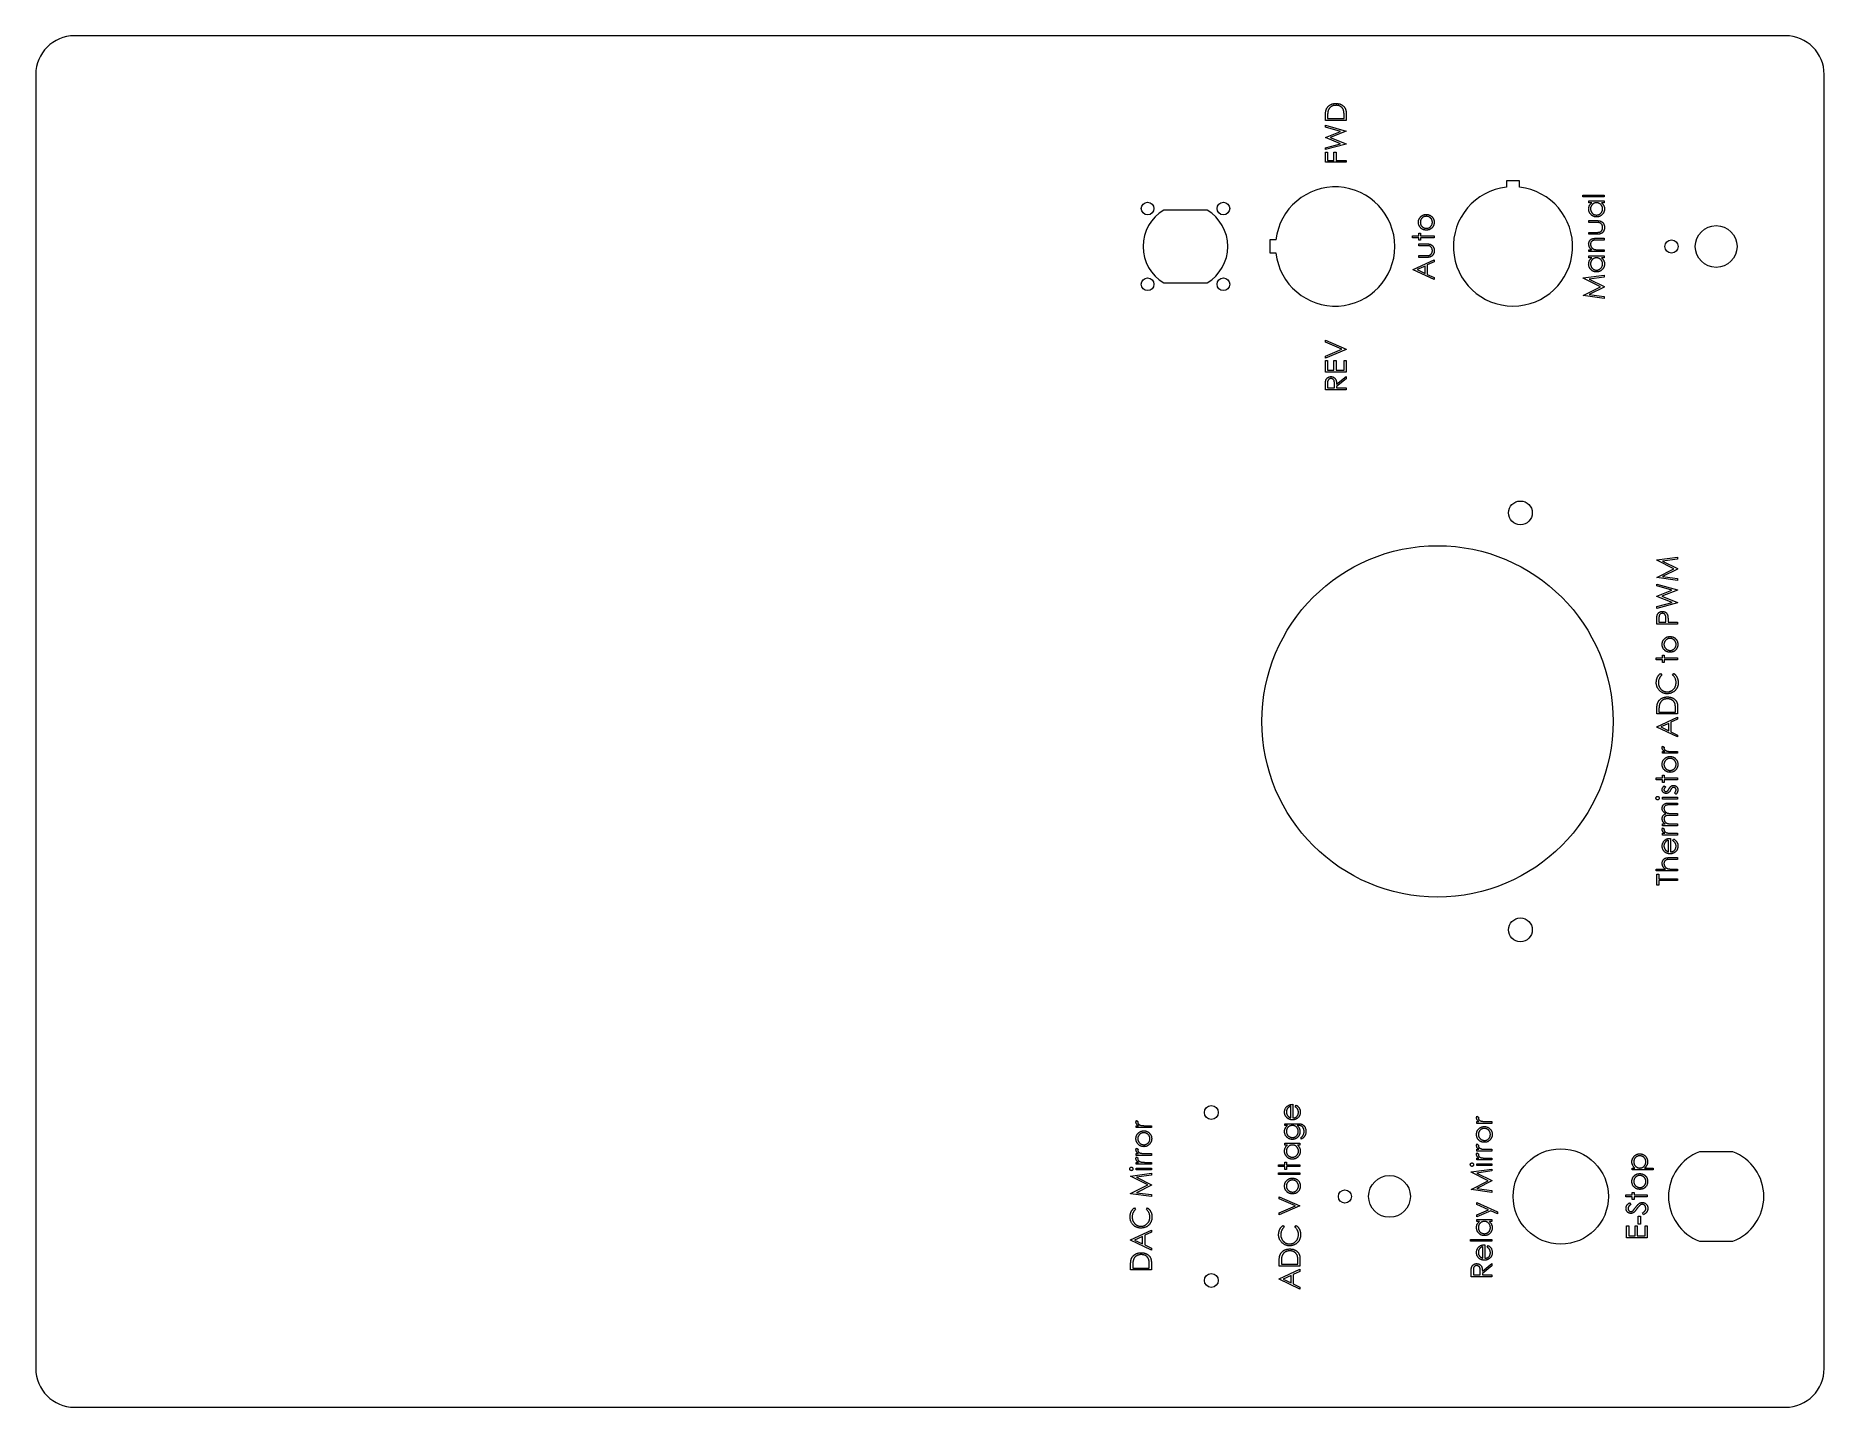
# Model space of a CAD drawing. Header units: inches. Extents: x -5.9 to 5.9, y -4.5 to 4.5.
import ezdxf

# ---------------------------------------------------------------- set-up
doc = ezdxf.new("R2010")
doc.units = ezdxf.units.IN
doc.header["$MEASUREMENT"] = 0

msp = doc.modelspace()

# ---------------------------------------------------------------- linework, layer by layer
at = {"color": 7, "linetype": 'Continuous', "lineweight": 15}
for p, q in [((5.659, 4.532), (-5.65, 4.532)), ((-5.906, 4.276), (-5.906, -4.277)), ((5.915, -4.277), (5.915, 4.276)), ((2.618, 3.971), (2.618, 3.999)), ((2.756, 3.971), (2.618, 3.971)), ((2.618, 3.94), (2.756, 3.902)), ((2.618, 3.927), (2.618, 3.94)), ((2.718, 3.9), (2.618, 3.927)), ((2.632, 3.993), (2.632, 3.984)), ((2.632, 3.984), (2.742, 3.984)), ((2.742, 3.984), (2.742, 3.999)), ((2.756, 4.014), (2.756, 3.971)), ((2.756, 3.902), (2.756, 3.901)), ((2.618, 3.86), (2.718, 3.9)), ((2.618, 3.859), (2.618, 3.86)), ((2.719, 3.818), (2.618, 3.859)), ((2.618, 3.792), (2.719, 3.818)), ((2.756, 3.815), (2.618, 3.779)), ((2.618, 3.779), (2.618, 3.792)), ((2.756, 3.901), (2.65, 3.859)), ((2.65, 3.859), (2.756, 3.817)), ((2.756, 3.817), (2.756, 3.815)), ((2.618, 3.763), (2.632, 3.763)), ((2.618, 3.696), (2.618, 3.763)), ((2.756, 3.696), (2.618, 3.696)), ((2.632, 3.763), (2.632, 3.708)), ((2.632, 3.708), (2.675, 3.708)), ((2.675, 3.763), (2.689, 3.763)), ((2.675, 3.708), (2.675, 3.763)), ((2.689, 3.763), (2.689, 3.708)), ((2.689, 3.708), (2.756, 3.708)), ((2.756, 3.708), (2.756, 3.696)), ((3.902, 3.572), (3.815, 3.572)), ((3.815, 3.572), (3.815, 3.531)), ((3.902, 3.531), (3.902, 3.572)), ((4.32, 3.479), (4.461, 3.479)), ((4.32, 3.467), (4.32, 3.479)), ((4.461, 3.467), (4.32, 3.467)), ((4.36, 3.441), (4.461, 3.441)), ((4.36, 3.428), (4.36, 3.441)), ((4.379, 3.428), (4.36, 3.428)), ((4.461, 3.428), (4.443, 3.428)), ((4.461, 3.479), (4.461, 3.467)), ((4.461, 3.441), (4.461, 3.428)), ((1.836, 3.379), (1.55, 3.379)), ((3.194, 3.21), (3.235, 3.21)), ((3.194, 3.197), (3.194, 3.21)), ((3.235, 3.197), (3.194, 3.197)), ((3.235, 3.227), (3.247, 3.227)), ((3.235, 3.21), (3.235, 3.227)), ((3.235, 3.18), (3.235, 3.197)), ((3.247, 3.227), (3.247, 3.21)), ((3.247, 3.21), (3.336, 3.21)), ((3.247, 3.197), (3.247, 3.18)), ((3.336, 3.197), (3.247, 3.197)), ((3.336, 3.21), (3.336, 3.197)), ((4.36, 3.31), (4.409, 3.31)), ((4.36, 3.297), (4.36, 3.31)), ((4.407, 3.297), (4.36, 3.297)), ((4.36, 3.232), (4.407, 3.232)), ((4.36, 3.22), (4.36, 3.232)), ((4.408, 3.22), (4.36, 3.22)), ((4.409, 3.193), (4.461, 3.193)), ((4.461, 3.193), (4.461, 3.181)), ((2.25, 3.183), (2.25, 3.096)), ((2.292, 3.183), (2.25, 3.183)), ((2.25, 3.096), (2.292, 3.096)), ((3.247, 3.18), (3.235, 3.18)), ((3.235, 3.157), (3.284, 3.157)), ((3.235, 3.144), (3.235, 3.157)), ((3.282, 3.144), (3.235, 3.144)), ((3.235, 3.079), (3.282, 3.079)), ((3.235, 3.067), (3.235, 3.079)), ((4.36, 3.117), (4.378, 3.117)), ((4.36, 3.105), (4.36, 3.117)), ((4.461, 3.105), (4.36, 3.105)), ((4.36, 3.077), (4.461, 3.077)), ((4.36, 3.064), (4.36, 3.077)), ((4.461, 3.181), (4.414, 3.181)), ((4.425, 3.117), (4.461, 3.117)), ((4.461, 3.117), (4.461, 3.105)), ((4.461, 3.077), (4.461, 3.064)), ((3.198, 2.987), (3.336, 3.051)), ((3.198, 2.985), (3.198, 2.987)), ((3.336, 2.92), (3.198, 2.985)), ((3.277, 3.01), (3.225, 2.986)), ((3.225, 2.986), (3.277, 2.961)), ((3.283, 3.067), (3.235, 3.067)), ((3.277, 2.961), (3.277, 3.01)), ((3.336, 3.037), (3.291, 3.017)), ((3.291, 3.017), (3.291, 2.954)), ((3.336, 3.051), (3.336, 3.037)), ((4.379, 3.064), (4.36, 3.064)), ((4.461, 3.064), (4.443, 3.064)), ((1.55, 2.899), (1.836, 2.899)), ((3.291, 2.954), (3.336, 2.933)), ((3.336, 2.933), (3.336, 2.92)), ((4.323, 2.931), (4.461, 2.949)), ((4.323, 2.929), (4.323, 2.931)), ((4.436, 2.873), (4.323, 2.929)), ((4.323, 2.816), (4.436, 2.873)), ((4.461, 2.937), (4.362, 2.924)), ((4.362, 2.924), (4.461, 2.874)), ((4.461, 2.871), (4.362, 2.821)), ((4.461, 2.949), (4.461, 2.937)), ((4.461, 2.874), (4.461, 2.871)), ((4.323, 2.814), (4.323, 2.816)), ((4.461, 2.796), (4.323, 2.814)), ((4.362, 2.821), (4.461, 2.808)), ((4.461, 2.808), (4.461, 2.796)), ((2.618, 2.519), (2.756, 2.461)), ((2.618, 2.506), (2.618, 2.519)), ((2.727, 2.46), (2.618, 2.506)), ((2.618, 2.414), (2.727, 2.46)), ((2.756, 2.459), (2.618, 2.4)), ((2.618, 2.4), (2.618, 2.414)), ((2.618, 2.386), (2.632, 2.386)), ((2.618, 2.309), (2.618, 2.386)), ((2.632, 2.386), (2.632, 2.321)), ((2.675, 2.386), (2.689, 2.386)), ((2.675, 2.321), (2.675, 2.386)), ((2.689, 2.386), (2.689, 2.321)), ((2.742, 2.386), (2.756, 2.386)), ((2.742, 2.321), (2.742, 2.386)), ((2.756, 2.461), (2.756, 2.459)), ((2.756, 2.386), (2.756, 2.309)), ((2.756, 2.309), (2.618, 2.309)), ((2.632, 2.321), (2.675, 2.321)), ((2.689, 2.321), (2.742, 2.321)), ((2.692, 2.23), (2.756, 2.28)), ((2.756, 2.265), (2.692, 2.214)), ((2.756, 2.28), (2.756, 2.265)), ((2.618, 2.192), (2.618, 2.22)), ((2.756, 2.192), (2.618, 2.192)), ((2.632, 2.23), (2.632, 2.204)), ((2.632, 2.204), (2.678, 2.204)), ((2.678, 2.204), (2.678, 2.23)), ((2.692, 2.214), (2.692, 2.204)), ((2.692, 2.204), (2.756, 2.204)), ((2.756, 2.204), (2.756, 2.192)), ((4.809, 1.067), (4.946, 1.086)), ((4.809, 1.065), (4.809, 1.067)), ((4.922, 1.009), (4.809, 1.065)), ((4.946, 1.073), (4.847, 1.06)), ((4.946, 1.086), (4.946, 1.073)), ((4.809, 0.952), (4.922, 1.009)), ((4.809, 0.95), (4.809, 0.952)), ((4.946, 0.932), (4.809, 0.95)), ((4.847, 1.06), (4.946, 1.01)), ((4.946, 1.007), (4.847, 0.958)), ((4.847, 0.958), (4.946, 0.944)), ((4.946, 1.01), (4.946, 1.007)), ((4.809, 0.907), (4.946, 0.87)), ((4.809, 0.895), (4.809, 0.907)), ((4.909, 0.867), (4.809, 0.895)), ((4.809, 0.828), (4.909, 0.867)), ((4.809, 0.826), (4.809, 0.828)), ((4.946, 0.868), (4.841, 0.827)), ((4.946, 0.944), (4.946, 0.932)), ((4.946, 0.87), (4.946, 0.868)), ((4.91, 0.786), (4.809, 0.826)), ((4.809, 0.759), (4.91, 0.786)), ((4.946, 0.783), (4.809, 0.746)), ((4.809, 0.746), (4.809, 0.759)), ((4.841, 0.827), (4.946, 0.785)), ((4.946, 0.785), (4.946, 0.783)), ((4.809, 0.642), (4.809, 0.669)), ((4.946, 0.642), (4.809, 0.642)), ((4.823, 0.68), (4.823, 0.655)), ((4.823, 0.655), (4.869, 0.655)), ((4.869, 0.655), (4.869, 0.679)), ((4.883, 0.664), (4.883, 0.655)), ((4.883, 0.655), (4.946, 0.655)), ((4.946, 0.655), (4.946, 0.642)), ((4.805, 0.42), (4.846, 0.42)), ((4.805, 0.407), (4.805, 0.42)), ((4.846, 0.407), (4.805, 0.407)), ((4.846, 0.437), (4.858, 0.437)), ((4.846, 0.42), (4.846, 0.437)), ((4.846, 0.39), (4.846, 0.407)), ((4.858, 0.39), (4.846, 0.39)), ((4.858, 0.437), (4.858, 0.42)), ((4.858, 0.42), (4.946, 0.42)), ((4.858, 0.407), (4.858, 0.39)), ((4.946, 0.407), (4.858, 0.407)), ((4.946, 0.42), (4.946, 0.407)), ((4.834, 0.317), (4.842, 0.306)), ((4.913, 0.306), (4.921, 0.317)), ((4.809, 0.049), (4.809, 0.076)), ((4.946, 0.049), (4.809, 0.049)), ((4.809, -0.036), (4.946, 0.027)), ((4.823, 0.071), (4.823, 0.061)), ((4.823, 0.061), (4.932, 0.061)), ((4.946, 0.014), (4.902, -0.006)), ((4.932, 0.061), (4.932, 0.077)), ((4.946, 0.091), (4.946, 0.049)), ((4.946, 0.027), (4.946, 0.014)), ((4.809, -0.038), (4.809, -0.036)), ((4.946, -0.103), (4.809, -0.038)), ((4.888, -0.013), (4.836, -0.037)), ((4.836, -0.037), (4.888, -0.062)), ((4.888, -0.062), (4.888, -0.013)), ((4.902, -0.006), (4.902, -0.069)), ((4.902, -0.069), (4.946, -0.09)), ((4.946, -0.09), (4.946, -0.103)), ((4.846, -0.199), (4.861, -0.199)), ((4.846, -0.211), (4.846, -0.199)), ((4.946, -0.211), (4.846, -0.211)), ((4.847, -0.163), (4.858, -0.17)), ((4.913, -0.199), (4.946, -0.199)), ((4.946, -0.199), (4.946, -0.211)), ((4.805, -0.374), (4.846, -0.374)), ((4.805, -0.386), (4.805, -0.374)), ((4.846, -0.386), (4.805, -0.386)), ((4.846, -0.356), (4.858, -0.356)), ((4.846, -0.374), (4.846, -0.356)), ((4.846, -0.404), (4.846, -0.386)), ((4.858, -0.404), (4.846, -0.404)), ((4.858, -0.356), (4.858, -0.374)), ((4.858, -0.374), (4.946, -0.374)), ((4.858, -0.386), (4.858, -0.404)), ((4.946, -0.386), (4.858, -0.386)), ((4.858, -0.425), (4.867, -0.433)), ((4.946, -0.374), (4.946, -0.386)), ((4.846, -0.501), (4.946, -0.501)), ((4.846, -0.513), (4.846, -0.501)), ((4.946, -0.513), (4.846, -0.513)), ((4.892, -0.54), (4.946, -0.54)), ((4.946, -0.552), (4.892, -0.552)), ((4.935, -0.481), (4.925, -0.473)), ((4.946, -0.501), (4.946, -0.513)), ((4.946, -0.54), (4.946, -0.552)), ((4.846, -0.677), (4.863, -0.677)), ((4.846, -0.69), (4.846, -0.677)), ((4.946, -0.69), (4.846, -0.69)), ((4.847, -0.704), (4.858, -0.711)), ((4.946, -0.621), (4.895, -0.621)), ((4.904, -0.677), (4.946, -0.677)), ((4.907, -0.609), (4.946, -0.609)), ((4.946, -0.609), (4.946, -0.621)), ((4.946, -0.677), (4.946, -0.69)), ((4.846, -0.739), (4.861, -0.739)), ((4.846, -0.752), (4.846, -0.739)), ((4.946, -0.752), (4.846, -0.752)), ((4.886, -0.862), (4.886, -0.785)), ((4.899, -0.773), (4.899, -0.863)), ((4.913, -0.739), (4.946, -0.739)), ((4.915, -0.789), (4.92, -0.778)), ((4.946, -0.739), (4.946, -0.752)), ((4.895, -0.9), (4.946, -0.9)), ((4.946, -0.912), (4.899, -0.912)), ((4.946, -0.9), (4.946, -0.912)), ((4.805, -0.976), (4.865, -0.976)), ((4.805, -0.988), (4.805, -0.976)), ((4.946, -0.988), (4.805, -0.988)), ((4.809, -1.01), (4.823, -1.01)), ((4.809, -1.082), (4.809, -1.01)), ((4.823, -1.01), (4.823, -1.04)), ((4.823, -1.04), (4.946, -1.04)), ((4.946, -1.052), (4.823, -1.052)), ((4.823, -1.052), (4.823, -1.082)), ((4.91, -0.976), (4.946, -0.976)), ((4.946, -0.976), (4.946, -0.988)), ((4.946, -1.04), (4.946, -1.052)), ((4.823, -1.082), (4.809, -1.082)), ((2.39, -2.62), (2.39, -2.544)), ((2.403, -2.531), (2.403, -2.622)), ((2.419, -2.548), (2.424, -2.537)), ((1.368, -2.673), (1.382, -2.673)), ((1.368, -2.685), (1.368, -2.673)), ((1.468, -2.685), (1.368, -2.685)), ((1.369, -2.637), (1.38, -2.644)), ((1.434, -2.673), (1.468, -2.673)), ((1.468, -2.673), (1.468, -2.685)), ((2.35, -2.659), (2.43, -2.659)), ((2.35, -2.671), (2.35, -2.659)), ((2.367, -2.671), (2.35, -2.671)), ((2.436, -2.671), (2.431, -2.671)), ((3.618, -2.645), (3.633, -2.645)), ((3.618, -2.657), (3.618, -2.645)), ((3.719, -2.657), (3.618, -2.657)), ((3.62, -2.609), (3.631, -2.616)), ((3.685, -2.645), (3.719, -2.645)), ((3.719, -2.645), (3.719, -2.657)), ((1.369, -2.821), (1.38, -2.828)), ((2.35, -2.788), (2.45, -2.788)), ((2.35, -2.8), (2.35, -2.788)), ((2.368, -2.8), (2.35, -2.8)), ((2.45, -2.8), (2.433, -2.8)), ((2.45, -2.788), (2.45, -2.8)), ((2.458, -2.761), (2.458, -2.749)), ((3.618, -2.828), (3.633, -2.828)), ((3.618, -2.841), (3.618, -2.828)), ((3.62, -2.793), (3.631, -2.8)), ((3.685, -2.828), (3.719, -2.828)), ((3.719, -2.828), (3.719, -2.841)), ((1.368, -2.856), (1.382, -2.856)), ((1.368, -2.869), (1.368, -2.856)), ((1.468, -2.869), (1.368, -2.869)), ((1.368, -2.915), (1.382, -2.915)), ((1.368, -2.927), (1.368, -2.915)), ((1.468, -2.927), (1.368, -2.927)), ((1.368, -2.952), (1.468, -2.952)), ((1.368, -2.964), (1.368, -2.952)), ((1.369, -2.879), (1.38, -2.886)), ((1.434, -2.856), (1.468, -2.856)), ((1.434, -2.915), (1.468, -2.915)), ((1.468, -2.856), (1.468, -2.869)), ((1.468, -2.915), (1.468, -2.927)), ((1.468, -2.952), (1.468, -2.964)), ((2.309, -2.931), (2.35, -2.931)), ((2.309, -2.943), (2.309, -2.931)), ((2.35, -2.943), (2.309, -2.943)), ((2.35, -2.913), (2.362, -2.913)), ((2.35, -2.931), (2.35, -2.913)), ((2.35, -2.961), (2.35, -2.943)), ((2.362, -2.913), (2.362, -2.931)), ((2.362, -2.931), (2.45, -2.931)), ((2.362, -2.943), (2.362, -2.961)), ((2.45, -2.943), (2.362, -2.943)), ((2.45, -2.931), (2.45, -2.943)), ((3.719, -2.841), (3.618, -2.841)), ((3.618, -2.887), (3.633, -2.887)), ((3.618, -2.899), (3.618, -2.887)), ((3.719, -2.899), (3.618, -2.899)), ((3.618, -2.924), (3.719, -2.924)), ((3.618, -2.936), (3.618, -2.924)), ((3.719, -2.936), (3.618, -2.936)), ((3.62, -2.851), (3.631, -2.858)), ((3.685, -2.887), (3.719, -2.887)), ((3.719, -2.887), (3.719, -2.899)), ((3.719, -2.924), (3.719, -2.936)), ((4.646, -2.952), (4.664, -2.952)), ((4.646, -2.964), (4.646, -2.952)), ((4.728, -2.952), (4.784, -2.952)), ((4.784, -2.952), (4.784, -2.964)), ((5.31, -2.845), (5.091, -2.845)), ((1.331, -3.005), (1.468, -2.987)), ((1.331, -3.007), (1.331, -3.005)), ((1.444, -3.064), (1.331, -3.007)), ((1.331, -3.121), (1.444, -3.064)), ((1.468, -2.964), (1.368, -2.964)), ((1.468, -3), (1.369, -3.013)), ((1.369, -3.013), (1.468, -3.063)), ((1.468, -3.065), (1.369, -3.115)), ((1.468, -2.987), (1.468, -3)), ((1.468, -3.063), (1.468, -3.065)), ((2.309, -2.984), (2.45, -2.984)), ((2.309, -2.996), (2.309, -2.984)), ((2.45, -2.996), (2.309, -2.996)), ((2.362, -2.961), (2.35, -2.961)), ((2.45, -2.984), (2.45, -2.996)), ((3.581, -2.977), (3.719, -2.959)), ((3.581, -2.979), (3.581, -2.977)), ((3.694, -3.036), (3.581, -2.979)), ((3.581, -3.093), (3.694, -3.036)), ((3.719, -2.971), (3.62, -2.985)), ((3.62, -2.985), (3.719, -3.034)), ((3.719, -3.037), (3.62, -3.087)), ((3.719, -2.959), (3.719, -2.971)), ((3.719, -3.034), (3.719, -3.037)), ((4.784, -2.964), (4.646, -2.964)), ((1.331, -3.123), (1.331, -3.121)), ((1.468, -3.141), (1.331, -3.123)), ((1.369, -3.115), (1.468, -3.128)), ((1.468, -3.128), (1.468, -3.141)), ((2.313, -3.143), (2.45, -3.201)), ((2.313, -3.156), (2.313, -3.143)), ((2.421, -3.202), (2.313, -3.156)), ((3.581, -3.095), (3.581, -3.093)), ((3.719, -3.113), (3.581, -3.095)), ((3.618, -3.18), (3.756, -3.242)), ((3.618, -3.193), (3.618, -3.18)), ((3.62, -3.087), (3.719, -3.1)), ((3.719, -3.1), (3.719, -3.113)), ((4.605, -3.13), (4.646, -3.13)), ((4.605, -3.143), (4.605, -3.13)), ((4.646, -3.143), (4.605, -3.143)), ((4.628, -3.182), (4.637, -3.193)), ((4.646, -3.113), (4.658, -3.113)), ((4.646, -3.13), (4.646, -3.113)), ((4.646, -3.16), (4.646, -3.143)), ((4.658, -3.16), (4.646, -3.16)), ((4.658, -3.113), (4.658, -3.13)), ((4.658, -3.13), (4.746, -3.13)), ((4.658, -3.143), (4.658, -3.16)), ((4.746, -3.143), (4.658, -3.143)), ((4.746, -3.13), (4.746, -3.143)), ((1.356, -3.215), (1.364, -3.226)), ((1.435, -3.226), (1.443, -3.215)), ((2.313, -3.248), (2.421, -3.202)), ((2.45, -3.203), (2.313, -3.261)), ((2.313, -3.261), (2.313, -3.248)), ((2.45, -3.201), (2.45, -3.203)), ((3.696, -3.228), (3.618, -3.193)), ((3.618, -3.262), (3.696, -3.228)), ((3.711, -3.235), (3.618, -3.275)), ((3.618, -3.275), (3.618, -3.262)), ((3.618, -3.293), (3.719, -3.293)), ((3.618, -3.305), (3.618, -3.293)), ((3.637, -3.305), (3.618, -3.305)), ((3.719, -3.305), (3.702, -3.305)), ((3.756, -3.255), (3.711, -3.235)), ((3.719, -3.293), (3.719, -3.305)), ((3.756, -3.242), (3.756, -3.255)), ((4.686, -3.27), (4.701, -3.27)), ((4.686, -3.323), (4.686, -3.27)), ((4.701, -3.27), (4.701, -3.323)), ((4.72, -3.261), (4.713, -3.249)), ((1.331, -3.427), (1.468, -3.363)), ((1.331, -3.429), (1.331, -3.427)), ((1.41, -3.404), (1.357, -3.428)), ((1.41, -3.453), (1.41, -3.404)), ((1.468, -3.377), (1.424, -3.397)), ((1.424, -3.397), (1.424, -3.46)), ((1.468, -3.363), (1.468, -3.377)), ((2.338, -3.332), (2.346, -3.342)), ((2.417, -3.342), (2.425, -3.332)), ((3.578, -3.424), (3.719, -3.424)), ((3.578, -3.436), (3.578, -3.424)), ((3.719, -3.424), (3.719, -3.436)), ((4.609, -3.335), (4.623, -3.335)), ((4.609, -3.413), (4.609, -3.335)), ((4.746, -3.413), (4.609, -3.413)), ((4.623, -3.335), (4.623, -3.401)), ((4.623, -3.401), (4.665, -3.401)), ((4.665, -3.335), (4.679, -3.335)), ((4.665, -3.401), (4.665, -3.335)), ((4.679, -3.335), (4.679, -3.401)), ((4.679, -3.401), (4.732, -3.401)), ((4.701, -3.323), (4.686, -3.323)), ((4.732, -3.335), (4.746, -3.335)), ((4.732, -3.401), (4.732, -3.335)), ((4.746, -3.335), (4.746, -3.413)), ((1.468, -3.494), (1.331, -3.429)), ((1.357, -3.428), (1.41, -3.453)), ((1.424, -3.46), (1.468, -3.481)), ((1.468, -3.481), (1.468, -3.494)), ((3.719, -3.436), (3.578, -3.436)), ((3.659, -3.548), (3.659, -3.471)), ((3.671, -3.459), (3.671, -3.549)), ((3.687, -3.475), (3.693, -3.464)), ((5.091, -3.435), (5.31, -3.435)), ((1.331, -3.625), (1.331, -3.597)), ((1.468, -3.625), (1.331, -3.625)), ((1.345, -3.603), (1.345, -3.613)), ((1.345, -3.613), (1.454, -3.613)), ((1.454, -3.613), (1.454, -3.597)), ((1.468, -3.582), (1.468, -3.625)), ((2.313, -3.6), (2.313, -3.572)), ((2.45, -3.6), (2.313, -3.6)), ((2.313, -3.685), (2.45, -3.621)), ((2.327, -3.578), (2.327, -3.588)), ((2.327, -3.588), (2.436, -3.588)), ((2.392, -3.662), (2.34, -3.686)), ((2.392, -3.711), (2.392, -3.662)), ((2.45, -3.635), (2.406, -3.655)), ((2.406, -3.655), (2.406, -3.718)), ((2.436, -3.588), (2.436, -3.572)), ((2.45, -3.557), (2.45, -3.6)), ((2.45, -3.621), (2.45, -3.635)), ((3.581, -3.671), (3.581, -3.643)), ((3.596, -3.633), (3.596, -3.659)), ((3.596, -3.659), (3.641, -3.659)), ((3.641, -3.659), (3.642, -3.633)), ((3.656, -3.633), (3.719, -3.583)), ((3.719, -3.598), (3.656, -3.649)), ((3.656, -3.649), (3.656, -3.659)), ((3.656, -3.659), (3.719, -3.659)), ((3.719, -3.583), (3.719, -3.598)), ((3.719, -3.659), (3.719, -3.671)), ((2.313, -3.687), (2.313, -3.685)), ((2.45, -3.752), (2.313, -3.687)), ((2.34, -3.686), (2.392, -3.711)), ((2.406, -3.718), (2.45, -3.739)), ((2.45, -3.739), (2.45, -3.752)), ((3.719, -3.671), (3.581, -3.671)), ((-5.65, -4.533), (5.659, -4.533))]:
    msp.add_line(p, q, dxfattribs=at)
for centre, radius in [((1.443, 3.39), 0.0418), ((1.944, 3.39), 0.0418), ((5.201, 3.139), 0.138), ((4.906, 3.139), 0.0433), ((1.443, 2.889), 0.0418), ((1.944, 2.889), 0.0418), ((3.907, 1.378), 0.0787), ((3.359, 0), 1.161), ((3.907, -1.378), 0.0787), ((1.864, -2.585), 0.0459), ((4.174, -3.14), 0.315), ((3.042, -3.14), 0.138), ((2.747, -3.14), 0.0433), ((1.864, -3.695), 0.0459)]:
    msp.add_circle(centre, radius, dxfattribs=at)
for centre, radius, start, end in [((-5.65, 4.276), 0.256, 90, 180), ((5.659, 4.276), 0.256, 0, 89.9999), ((2.683, 3.139), 0.394, 186.3153, 173.6847), ((3.858, 3.139), 0.394, 96.3153, 83.6847), ((1.693, 3.139), 0.28, 120.7782, 239.2218), ((1.693, 3.139), 0.28, 300.7782, 59.2218), ((5.201, -3.14), 0.315, 110.3641, 249.6359), ((5.201, -3.14), 0.315, 290.3641, 69.6359), ((-5.65, -4.277), 0.256, 180, 270), ((5.659, -4.277), 0.256, 270.0001, 360)]:
    msp.add_arc(centre, radius, start, end, dxfattribs=at)
for points, knots in [([(2.618, 3.999), (2.618, 4.002), (2.618, 4.006), (2.618, 4.013), (2.619, 4.019), (2.619, 4.025), (2.62, 4.03), (2.621, 4.035), (2.622, 4.039), (2.623, 4.042), (2.623, 4.043)], [0, 0, 0, 0, 0.164289, 0.317406, 0.458844, 0.589367, 0.707831, 0.81577, 0.91288, 1, 1, 1, 1]), ([(2.623, 4.043), (2.624, 4.044), (2.625, 4.048), (2.627, 4.052), (2.63, 4.056), (2.633, 4.06), (2.636, 4.064), (2.639, 4.067), (2.643, 4.071), (2.647, 4.073), (2.652, 4.076), (2.656, 4.078), (2.661, 4.08), (2.666, 4.082), (2.672, 4.083), (2.677, 4.084), (2.683, 4.084), (2.687, 4.084), (2.689, 4.084)], [0, 0, 0, 0, 0.061546, 0.121697, 0.181159, 0.240077, 0.298686, 0.357633, 0.417592, 0.478482, 0.540397, 0.602336, 0.664997, 0.728553, 0.793646, 0.860531, 0.929234, 1, 1, 1, 1]), ([(2.636, 4.036), (2.636, 4.035), (2.635, 4.032), (2.634, 4.028), (2.634, 4.024), (2.633, 4.019), (2.633, 4.013), (2.632, 4.007), (2.632, 4), (2.632, 3.996), (2.632, 3.993)], [0, 0, 0, 0, 0.084319, 0.179285, 0.286583, 0.405111, 0.535593, 0.67819, 0.832976, 1, 1, 1, 1]), ([(2.689, 4.072), (2.687, 4.072), (2.684, 4.072), (2.679, 4.071), (2.675, 4.071), (2.67, 4.07), (2.666, 4.068), (2.662, 4.067), (2.659, 4.065), (2.655, 4.062), (2.652, 4.06), (2.649, 4.057), (2.646, 4.054), (2.643, 4.051), (2.641, 4.047), (2.639, 4.044), (2.637, 4.04), (2.637, 4.037), (2.636, 4.036)], [0, 0, 0, 0, 0.070151, 0.137813, 0.203226, 0.267174, 0.330024, 0.391794, 0.453084, 0.514334, 0.575, 0.634865, 0.694116, 0.753442, 0.813126, 0.87408, 0.936007, 1, 1, 1, 1]), ([(2.689, 4.084), (2.69, 4.084), (2.694, 4.084), (2.699, 4.084), (2.703, 4.083), (2.708, 4.082), (2.713, 4.081), (2.717, 4.08), (2.721, 4.078), (2.725, 4.076), (2.729, 4.073), (2.732, 4.071), (2.736, 4.068), (2.739, 4.066), (2.742, 4.063), (2.744, 4.06), (2.746, 4.056), (2.748, 4.053), (2.75, 4.049), (2.752, 4.045), (2.753, 4.041), (2.754, 4.036), (2.755, 4.031), (2.755, 4.026), (2.756, 4.02), (2.756, 4.016), (2.756, 4.014)], [0, 0, 0, 0, 0.046084, 0.090813, 0.134304, 0.177036, 0.218837, 0.260262, 0.3011, 0.341637, 0.381609, 0.420148, 0.45791, 0.494761, 0.531219, 0.566961, 0.602742, 0.638232, 0.674761, 0.713378, 0.754425, 0.797802, 0.843979, 0.893064, 0.94496, 1, 1, 1, 1]), ([(2.738, 4.039), (2.738, 4.04), (2.737, 4.043), (2.735, 4.046), (2.733, 4.05), (2.731, 4.053), (2.729, 4.056), (2.726, 4.058), (2.723, 4.061), (2.72, 4.063), (2.717, 4.065), (2.713, 4.067), (2.71, 4.069), (2.706, 4.07), (2.702, 4.071), (2.698, 4.072), (2.693, 4.072), (2.69, 4.072), (2.689, 4.072)], [0, 0, 0, 0, 0.062412, 0.123333, 0.183117, 0.241773, 0.300566, 0.359665, 0.418864, 0.479511, 0.540462, 0.601913, 0.664467, 0.727807, 0.792475, 0.859249, 0.928467, 1, 1, 1, 1]), ([(2.742, 3.999), (2.742, 4.002), (2.742, 4.006), (2.742, 4.012), (2.741, 4.018), (2.741, 4.023), (2.74, 4.028), (2.74, 4.032), (2.739, 4.036), (2.738, 4.038), (2.738, 4.039)], [0, 0, 0, 0, 0.171901, 0.330628, 0.475549, 0.606746, 0.725024, 0.829742, 0.921323, 1, 1, 1, 1]), ([(4.358, 3.387), (4.358, 3.389), (4.359, 3.393), (4.36, 3.399), (4.361, 3.405), (4.363, 3.41), (4.366, 3.415), (4.37, 3.42), (4.374, 3.424), (4.377, 3.427), (4.379, 3.428)], [0, 0, 0, 0, 0.129876, 0.254681, 0.376055, 0.495308, 0.61515, 0.738121, 0.865633, 1, 1, 1, 1]), ([(4.411, 3.428), (4.409, 3.428), (4.407, 3.428), (4.403, 3.427), (4.399, 3.427), (4.395, 3.425), (4.392, 3.424), (4.388, 3.422), (4.385, 3.419), (4.382, 3.416), (4.38, 3.413), (4.377, 3.41), (4.375, 3.407), (4.374, 3.403), (4.372, 3.4), (4.371, 3.396), (4.371, 3.392), (4.371, 3.389), (4.371, 3.388)], [0, 0, 0, 0, 0.065634, 0.129188, 0.191219, 0.251913, 0.312507, 0.373494, 0.435152, 0.498741, 0.562095, 0.624187, 0.685476, 0.746097, 0.807612, 0.869967, 0.933951, 1, 1, 1, 1]), ([(4.45, 3.387), (4.45, 3.389), (4.45, 3.393), (4.449, 3.398), (4.447, 3.403), (4.445, 3.408), (4.442, 3.413), (4.439, 3.417), (4.435, 3.42), (4.431, 3.423), (4.426, 3.425), (4.421, 3.427), (4.416, 3.428), (4.413, 3.428), (4.411, 3.428)], [0, 0, 0, 0, 0.084823, 0.168704, 0.252748, 0.338456, 0.42334, 0.505813, 0.586129, 0.667469, 0.748852, 0.830411, 0.913435, 1, 1, 1, 1]), ([(4.443, 3.428), (4.445, 3.427), (4.448, 3.424), (4.452, 3.419), (4.455, 3.415), (4.458, 3.41), (4.46, 3.404), (4.462, 3.399), (4.463, 3.393), (4.463, 3.389), (4.463, 3.387)], [0, 0, 0, 0, 0.134291, 0.26246, 0.386305, 0.507193, 0.627322, 0.748159, 0.872377, 1, 1, 1, 1]), ([(3.233, 3.299), (3.233, 3.301), (3.233, 3.305), (3.234, 3.31), (3.235, 3.315), (3.237, 3.32), (3.24, 3.325), (3.242, 3.329), (3.246, 3.333), (3.248, 3.336), (3.25, 3.337)], [0, 0, 0, 0, 0.131751, 0.258332, 0.382134, 0.503804, 0.624693, 0.746871, 0.871514, 1, 1, 1, 1]), ([(3.286, 3.339), (3.284, 3.339), (3.282, 3.338), (3.278, 3.338), (3.274, 3.337), (3.27, 3.336), (3.267, 3.334), (3.263, 3.332), (3.26, 3.33), (3.257, 3.327), (3.254, 3.324), (3.252, 3.321), (3.25, 3.317), (3.248, 3.314), (3.247, 3.31), (3.246, 3.307), (3.246, 3.303), (3.246, 3.3), (3.245, 3.299)], [0, 0, 0, 0, 0.065186, 0.128276, 0.190274, 0.251358, 0.312756, 0.374782, 0.437959, 0.503038, 0.568117, 0.630943, 0.692363, 0.752969, 0.813638, 0.874353, 0.936572, 1, 1, 1, 1]), ([(3.25, 3.337), (3.251, 3.338), (3.253, 3.34), (3.258, 3.343), (3.262, 3.346), (3.266, 3.348), (3.271, 3.349), (3.276, 3.35), (3.28, 3.351), (3.284, 3.351), (3.286, 3.351)], [0, 0, 0, 0, 0.128157, 0.253834, 0.376506, 0.498534, 0.621368, 0.744565, 0.870634, 1, 1, 1, 1]), ([(3.286, 3.351), (3.287, 3.351), (3.291, 3.351), (3.296, 3.35), (3.3, 3.349), (3.305, 3.347), (3.309, 3.345), (3.314, 3.343), (3.318, 3.34), (3.322, 3.336), (3.325, 3.333), (3.329, 3.329), (3.331, 3.324), (3.334, 3.32), (3.335, 3.315), (3.336, 3.31), (3.337, 3.304), (3.337, 3.301), (3.337, 3.299)], [0, 0, 0, 0, 0.062416, 0.123337, 0.183265, 0.243172, 0.302898, 0.363774, 0.425605, 0.489659, 0.553785, 0.616222, 0.677854, 0.739517, 0.802097, 0.865866, 0.931508, 1, 1, 1, 1]), ([(3.325, 3.299), (3.325, 3.301), (3.325, 3.304), (3.324, 3.309), (3.322, 3.314), (3.32, 3.319), (3.317, 3.323), (3.314, 3.327), (3.31, 3.33), (3.306, 3.333), (3.301, 3.336), (3.296, 3.337), (3.291, 3.338), (3.287, 3.339), (3.286, 3.339)], [0, 0, 0, 0, 0.085606, 0.168983, 0.250908, 0.333708, 0.416005, 0.49766, 0.579893, 0.663902, 0.748466, 0.831791, 0.915252, 1, 1, 1, 1]), ([(4.41, 3.335), (4.409, 3.335), (4.405, 3.335), (4.4, 3.335), (4.395, 3.337), (4.39, 3.338), (4.386, 3.341), (4.382, 3.343), (4.377, 3.346), (4.374, 3.35), (4.37, 3.354), (4.367, 3.358), (4.364, 3.362), (4.362, 3.367), (4.36, 3.372), (4.359, 3.377), (4.359, 3.382), (4.358, 3.386), (4.358, 3.387)], [0, 0, 0, 0, 0.063775, 0.126079, 0.186904, 0.247574, 0.308003, 0.369132, 0.432033, 0.496791, 0.561611, 0.624914, 0.686726, 0.748079, 0.809582, 0.871631, 0.934886, 1, 1, 1, 1]), ([(4.371, 3.388), (4.371, 3.386), (4.371, 3.382), (4.372, 3.377), (4.374, 3.372), (4.376, 3.367), (4.379, 3.363), (4.382, 3.359), (4.386, 3.355), (4.391, 3.352), (4.395, 3.35), (4.4, 3.348), (4.405, 3.347), (4.409, 3.347), (4.41, 3.347)], [0, 0, 0, 0, 0.085928, 0.169607, 0.252496, 0.336272, 0.419777, 0.50203, 0.585103, 0.669819, 0.754165, 0.836645, 0.918003, 1, 1, 1, 1]), ([(4.463, 3.387), (4.463, 3.385), (4.463, 3.382), (4.462, 3.377), (4.461, 3.372), (4.459, 3.367), (4.457, 3.362), (4.454, 3.358), (4.451, 3.354), (4.447, 3.35), (4.444, 3.346), (4.439, 3.343), (4.435, 3.34), (4.431, 3.338), (4.426, 3.337), (4.421, 3.335), (4.416, 3.335), (4.412, 3.335), (4.41, 3.335)], [0, 0, 0, 0, 0.06462, 0.127433, 0.189004, 0.24993, 0.310668, 0.372329, 0.434939, 0.499576, 0.564191, 0.626735, 0.688109, 0.749294, 0.810331, 0.871901, 0.935046, 1, 1, 1, 1]), ([(4.41, 3.347), (4.412, 3.347), (4.416, 3.347), (4.421, 3.348), (4.426, 3.35), (4.43, 3.352), (4.435, 3.355), (4.439, 3.359), (4.442, 3.363), (4.445, 3.367), (4.447, 3.372), (4.449, 3.377), (4.45, 3.382), (4.45, 3.386), (4.45, 3.387)], [0, 0, 0, 0, 0.081596, 0.162873, 0.245092, 0.330422, 0.416116, 0.499851, 0.583013, 0.66713, 0.751291, 0.833771, 0.916249, 1, 1, 1, 1]), ([(3.25, 3.261), (3.248, 3.262), (3.246, 3.264), (3.242, 3.269), (3.24, 3.273), (3.237, 3.278), (3.235, 3.283), (3.234, 3.288), (3.233, 3.293), (3.233, 3.297), (3.233, 3.299)], [0, 0, 0, 0, 0.128498, 0.252713, 0.374819, 0.496436, 0.617911, 0.741288, 0.8687, 1, 1, 1, 1]), ([(3.245, 3.299), (3.246, 3.298), (3.246, 3.295), (3.246, 3.291), (3.247, 3.287), (3.248, 3.284), (3.25, 3.28), (3.252, 3.277), (3.254, 3.274), (3.257, 3.271), (3.26, 3.268), (3.263, 3.266), (3.267, 3.264), (3.27, 3.262), (3.274, 3.261), (3.278, 3.26), (3.282, 3.259), (3.284, 3.259), (3.286, 3.259)], [0, 0, 0, 0, 0.063847, 0.126046, 0.187169, 0.247404, 0.308386, 0.369786, 0.432592, 0.49765, 0.562411, 0.625569, 0.687345, 0.748723, 0.809788, 0.871765, 0.934835, 1, 1, 1, 1]), ([(3.286, 3.247), (3.284, 3.247), (3.28, 3.247), (3.276, 3.248), (3.271, 3.249), (3.266, 3.25), (3.262, 3.252), (3.258, 3.254), (3.254, 3.257), (3.251, 3.259), (3.25, 3.261)], [0, 0, 0, 0, 0.128922, 0.255244, 0.378688, 0.500432, 0.622705, 0.746235, 0.871586, 1, 1, 1, 1]), ([(3.337, 3.299), (3.337, 3.297), (3.337, 3.293), (3.336, 3.288), (3.335, 3.283), (3.334, 3.278), (3.331, 3.273), (3.329, 3.269), (3.325, 3.265), (3.322, 3.261), (3.318, 3.258), (3.314, 3.255), (3.309, 3.252), (3.305, 3.25), (3.3, 3.249), (3.296, 3.248), (3.291, 3.247), (3.287, 3.247), (3.286, 3.247)], [0, 0, 0, 0, 0.068742, 0.134635, 0.198324, 0.260825, 0.322714, 0.384555, 0.446913, 0.510958, 0.574931, 0.636685, 0.697483, 0.757134, 0.816966, 0.876818, 0.937663, 1, 1, 1, 1]), ([(3.286, 3.259), (3.287, 3.259), (3.291, 3.259), (3.296, 3.26), (3.301, 3.262), (3.306, 3.264), (3.31, 3.267), (3.314, 3.271), (3.317, 3.275), (3.32, 3.279), (3.322, 3.283), (3.324, 3.288), (3.325, 3.294), (3.325, 3.297), (3.325, 3.299)], [0, 0, 0, 0, 0.0847327, 0.1681787, 0.2514882, 0.3358407, 0.4198345, 0.5023449, 0.583649, 0.665931, 0.7487165, 0.8310473, 0.9144098, 1, 1, 1, 1]), ([(4.358, 3.156), (4.358, 3.157), (4.359, 3.161), (4.36, 3.166), (4.362, 3.171), (4.364, 3.176), (4.367, 3.18), (4.371, 3.184), (4.375, 3.187), (4.379, 3.189), (4.382, 3.19), (4.385, 3.191), (4.388, 3.192), (4.392, 3.192), (4.396, 3.193), (4.4, 3.193), (4.405, 3.193), (4.408, 3.193), (4.409, 3.193)], [0, 0, 0, 0, 0.07724, 0.151254, 0.223434, 0.295488, 0.366922, 0.437076, 0.506681, 0.578197, 0.616607, 0.658384, 0.704491, 0.754803, 0.809332, 0.868275, 0.932073, 1, 1, 1, 1]), ([(4.431, 3.295), (4.431, 3.296), (4.43, 3.296), (4.428, 3.296), (4.425, 3.297), (4.422, 3.297), (4.419, 3.297), (4.415, 3.297), (4.411, 3.297), (4.408, 3.297), (4.407, 3.297)], [0, 0, 0, 0, 0.069693, 0.154074, 0.254591, 0.371465, 0.504755, 0.653494, 0.818953, 1, 1, 1, 1]), ([(4.407, 3.232), (4.408, 3.232), (4.411, 3.232), (4.415, 3.232), (4.418, 3.232), (4.421, 3.233), (4.424, 3.233), (4.426, 3.233), (4.429, 3.233), (4.43, 3.234), (4.43, 3.234)], [0, 0, 0, 0, 0.173617, 0.33212, 0.477936, 0.609932, 0.727032, 0.831671, 0.921715, 1, 1, 1, 1]), ([(4.463, 3.265), (4.463, 3.264), (4.463, 3.261), (4.462, 3.258), (4.462, 3.254), (4.461, 3.251), (4.46, 3.248), (4.459, 3.245), (4.458, 3.242), (4.457, 3.24), (4.455, 3.237), (4.454, 3.235), (4.452, 3.233), (4.45, 3.231), (4.448, 3.229), (4.445, 3.227), (4.443, 3.226), (4.44, 3.225), (4.437, 3.223), (4.434, 3.222), (4.431, 3.222), (4.427, 3.221), (4.423, 3.22), (4.418, 3.22), (4.413, 3.22), (4.41, 3.22), (4.408, 3.22)], [0, 0, 0, 0, 0.045157, 0.088737, 0.130549, 0.17109, 0.210119, 0.247908, 0.284992, 0.321132, 0.356538, 0.391704, 0.426128, 0.460451, 0.494916, 0.529482, 0.564528, 0.600052, 0.637495, 0.678178, 0.722552, 0.770157, 0.82186, 0.877053, 0.936517, 1, 1, 1, 1]), ([(4.409, 3.31), (4.411, 3.31), (4.414, 3.31), (4.419, 3.31), (4.423, 3.309), (4.427, 3.309), (4.431, 3.308), (4.434, 3.307), (4.438, 3.306), (4.44, 3.305), (4.443, 3.304), (4.445, 3.302), (4.448, 3.3), (4.45, 3.299), (4.452, 3.297), (4.454, 3.295), (4.455, 3.292), (4.457, 3.29), (4.458, 3.287), (4.459, 3.285), (4.46, 3.282), (4.461, 3.279), (4.462, 3.275), (4.462, 3.272), (4.463, 3.268), (4.463, 3.266), (4.463, 3.265)], [0, 0, 0, 0, 0.062217, 0.120709, 0.175567, 0.226556, 0.273743, 0.317339, 0.357879, 0.395473, 0.431138, 0.466151, 0.501072, 0.535484, 0.569994, 0.604816, 0.639941, 0.675791, 0.712081, 0.749315, 0.787578, 0.826765, 0.867814, 0.91015, 0.953934, 1, 1, 1, 1]), ([(4.43, 3.234), (4.431, 3.234), (4.433, 3.235), (4.435, 3.236), (4.437, 3.237), (4.439, 3.238), (4.44, 3.24), (4.442, 3.241), (4.444, 3.243), (4.445, 3.246), (4.447, 3.25), (4.449, 3.254), (4.45, 3.259), (4.45, 3.263), (4.45, 3.265)], [0, 0, 0, 0, 0.060487, 0.119716, 0.178086, 0.235971, 0.29461, 0.353536, 0.413161, 0.474545, 0.599234, 0.727029, 0.859695, 1, 1, 1, 1]), ([(4.45, 3.265), (4.45, 3.267), (4.45, 3.27), (4.449, 3.275), (4.448, 3.28), (4.445, 3.284), (4.442, 3.288), (4.439, 3.291), (4.436, 3.294), (4.433, 3.295), (4.431, 3.295)], [0, 0, 0, 0, 0.144632, 0.279837, 0.408371, 0.533043, 0.653596, 0.770016, 0.884339, 1, 1, 1, 1]), ([(3.306, 3.142), (3.306, 3.142), (3.304, 3.143), (3.302, 3.143), (3.3, 3.144), (3.297, 3.144), (3.294, 3.144), (3.29, 3.144), (3.286, 3.144), (3.283, 3.144), (3.282, 3.144)], [0, 0, 0, 0, 0.069693, 0.154074, 0.254591, 0.371465, 0.504755, 0.653494, 0.818953, 1, 1, 1, 1]), ([(3.282, 3.079), (3.283, 3.079), (3.286, 3.079), (3.289, 3.079), (3.293, 3.079), (3.296, 3.079), (3.299, 3.08), (3.301, 3.08), (3.303, 3.08), (3.305, 3.081), (3.305, 3.081)], [0, 0, 0, 0, 0.173617, 0.33212, 0.477936, 0.609932, 0.727032, 0.831671, 0.921715, 1, 1, 1, 1]), ([(3.337, 3.112), (3.337, 3.11), (3.337, 3.108), (3.337, 3.105), (3.337, 3.101), (3.336, 3.098), (3.335, 3.095), (3.334, 3.092), (3.333, 3.089), (3.331, 3.087), (3.33, 3.084), (3.328, 3.082), (3.326, 3.08), (3.324, 3.078), (3.322, 3.076), (3.32, 3.074), (3.317, 3.073), (3.315, 3.071), (3.312, 3.07), (3.309, 3.069), (3.305, 3.068), (3.302, 3.068), (3.297, 3.067), (3.293, 3.067), (3.288, 3.067), (3.285, 3.067), (3.283, 3.067)], [0, 0, 0, 0, 0.045157, 0.088737, 0.130549, 0.17109, 0.210119, 0.247908, 0.284992, 0.321132, 0.356538, 0.391704, 0.426128, 0.460451, 0.494916, 0.529482, 0.564528, 0.600052, 0.637495, 0.678178, 0.722552, 0.770157, 0.82186, 0.877053, 0.936517, 1, 1, 1, 1]), ([(3.284, 3.157), (3.286, 3.157), (3.289, 3.157), (3.294, 3.156), (3.298, 3.156), (3.302, 3.155), (3.306, 3.155), (3.309, 3.154), (3.312, 3.153), (3.315, 3.152), (3.318, 3.15), (3.32, 3.149), (3.322, 3.147), (3.324, 3.145), (3.326, 3.144), (3.328, 3.141), (3.33, 3.139), (3.331, 3.137), (3.333, 3.134), (3.334, 3.131), (3.335, 3.128), (3.336, 3.125), (3.337, 3.122), (3.337, 3.119), (3.337, 3.115), (3.337, 3.113), (3.337, 3.112)], [0, 0, 0, 0, 0.062217, 0.120709, 0.175567, 0.226556, 0.273743, 0.317339, 0.357879, 0.395473, 0.431138, 0.466151, 0.501072, 0.535484, 0.569994, 0.604816, 0.639941, 0.675791, 0.712081, 0.749315, 0.787578, 0.826765, 0.867814, 0.91015, 0.953934, 1, 1, 1, 1]), ([(3.305, 3.081), (3.306, 3.081), (3.307, 3.082), (3.31, 3.083), (3.311, 3.084), (3.313, 3.085), (3.315, 3.087), (3.317, 3.088), (3.318, 3.09), (3.32, 3.093), (3.322, 3.096), (3.324, 3.101), (3.325, 3.106), (3.325, 3.11), (3.325, 3.112)], [0, 0, 0, 0, 0.060487, 0.119716, 0.178086, 0.235971, 0.29461, 0.353536, 0.413161, 0.474545, 0.599234, 0.727029, 0.859695, 1, 1, 1, 1]), ([(3.325, 3.112), (3.325, 3.114), (3.325, 3.117), (3.324, 3.122), (3.322, 3.127), (3.32, 3.131), (3.317, 3.135), (3.314, 3.138), (3.31, 3.141), (3.307, 3.142), (3.306, 3.142)], [0, 0, 0, 0, 0.144632, 0.279837, 0.408371, 0.533043, 0.653596, 0.770016, 0.884339, 1, 1, 1, 1]), ([(4.378, 3.117), (4.377, 3.119), (4.374, 3.121), (4.369, 3.125), (4.366, 3.13), (4.363, 3.135), (4.361, 3.14), (4.36, 3.145), (4.359, 3.15), (4.358, 3.154), (4.358, 3.156)], [0, 0, 0, 0, 0.140984, 0.273154, 0.398955, 0.519903, 0.63809, 0.756575, 0.876853, 1, 1, 1, 1]), ([(4.391, 3.179), (4.389, 3.179), (4.386, 3.178), (4.382, 3.176), (4.379, 3.174), (4.376, 3.171), (4.373, 3.167), (4.372, 3.163), (4.371, 3.158), (4.371, 3.155), (4.371, 3.153)], [0, 0, 0, 0, 0.135529, 0.260158, 0.378433, 0.493142, 0.609254, 0.729962, 0.859251, 1, 1, 1, 1]), ([(4.371, 3.153), (4.371, 3.152), (4.371, 3.15), (4.371, 3.147), (4.372, 3.145), (4.373, 3.142), (4.374, 3.139), (4.375, 3.137), (4.377, 3.134), (4.378, 3.132), (4.38, 3.129), (4.383, 3.127), (4.385, 3.125), (4.387, 3.124), (4.389, 3.122), (4.392, 3.121), (4.395, 3.12), (4.397, 3.119), (4.397, 3.119)], [0, 0, 0, 0, 0.063989, 0.126633, 0.188994, 0.250417, 0.312317, 0.374543, 0.43812, 0.502896, 0.567953, 0.630753, 0.69292, 0.754386, 0.815209, 0.876111, 0.938012, 1, 1, 1, 1]), ([(4.414, 3.181), (4.412, 3.181), (4.41, 3.181), (4.406, 3.181), (4.402, 3.181), (4.399, 3.18), (4.397, 3.18), (4.394, 3.18), (4.392, 3.18), (4.391, 3.179), (4.391, 3.179)], [0, 0, 0, 0, 0.17885, 0.34211, 0.489827, 0.622057, 0.740079, 0.841482, 0.928908, 1, 1, 1, 1]), ([(4.397, 3.119), (4.398, 3.119), (4.4, 3.119), (4.402, 3.118), (4.405, 3.118), (4.408, 3.118), (4.412, 3.117), (4.416, 3.117), (4.42, 3.117), (4.423, 3.117), (4.425, 3.117)], [0, 0, 0, 0, 0.076995, 0.167615, 0.271052, 0.38946, 0.520843, 0.666399, 0.826094, 1, 1, 1, 1]), ([(4.358, 3.023), (4.358, 3.026), (4.359, 3.03), (4.36, 3.035), (4.361, 3.041), (4.363, 3.046), (4.366, 3.051), (4.37, 3.056), (4.374, 3.06), (4.377, 3.063), (4.379, 3.064)], [0, 0, 0, 0, 0.129876, 0.254681, 0.376055, 0.495308, 0.61515, 0.738121, 0.865633, 1, 1, 1, 1]), ([(4.41, 2.971), (4.409, 2.971), (4.405, 2.971), (4.4, 2.971), (4.395, 2.973), (4.39, 2.974), (4.386, 2.977), (4.382, 2.979), (4.377, 2.982), (4.374, 2.986), (4.37, 2.99), (4.367, 2.994), (4.364, 2.999), (4.362, 3.003), (4.36, 3.008), (4.359, 3.013), (4.359, 3.018), (4.358, 3.022), (4.358, 3.023)], [0, 0, 0, 0, 0.063775, 0.126079, 0.186904, 0.247574, 0.308003, 0.369132, 0.432033, 0.496791, 0.561611, 0.624914, 0.686726, 0.748079, 0.809582, 0.871631, 0.934886, 1, 1, 1, 1]), ([(4.411, 3.064), (4.409, 3.064), (4.407, 3.064), (4.403, 3.064), (4.399, 3.063), (4.395, 3.061), (4.392, 3.06), (4.388, 3.058), (4.385, 3.055), (4.382, 3.053), (4.38, 3.05), (4.377, 3.046), (4.375, 3.043), (4.374, 3.039), (4.372, 3.036), (4.371, 3.032), (4.371, 3.028), (4.371, 3.025), (4.371, 3.024)], [0, 0, 0, 0, 0.065634, 0.129188, 0.191219, 0.251913, 0.312507, 0.373494, 0.435152, 0.498741, 0.562095, 0.624187, 0.685476, 0.746097, 0.807612, 0.869967, 0.933951, 1, 1, 1, 1]), ([(4.371, 3.024), (4.371, 3.022), (4.371, 3.018), (4.372, 3.013), (4.374, 3.008), (4.376, 3.003), (4.379, 2.999), (4.382, 2.995), (4.386, 2.991), (4.391, 2.988), (4.395, 2.986), (4.4, 2.984), (4.405, 2.983), (4.409, 2.983), (4.41, 2.983)], [0, 0, 0, 0, 0.085928, 0.169607, 0.252496, 0.336272, 0.419777, 0.50203, 0.585103, 0.669819, 0.754165, 0.836645, 0.918003, 1, 1, 1, 1]), ([(4.41, 2.983), (4.412, 2.983), (4.416, 2.983), (4.421, 2.984), (4.426, 2.986), (4.43, 2.988), (4.435, 2.991), (4.439, 2.995), (4.442, 2.999), (4.445, 3.003), (4.447, 3.008), (4.449, 3.013), (4.45, 3.018), (4.45, 3.022), (4.45, 3.024)], [0, 0, 0, 0, 0.081596, 0.162873, 0.245092, 0.330422, 0.416116, 0.499851, 0.583013, 0.66713, 0.751291, 0.833771, 0.916249, 1, 1, 1, 1]), ([(4.463, 3.023), (4.463, 3.021), (4.463, 3.018), (4.462, 3.013), (4.461, 3.008), (4.459, 3.003), (4.457, 2.998), (4.454, 2.994), (4.451, 2.99), (4.447, 2.986), (4.444, 2.982), (4.439, 2.979), (4.435, 2.977), (4.431, 2.974), (4.426, 2.973), (4.421, 2.971), (4.416, 2.971), (4.412, 2.971), (4.41, 2.971)], [0, 0, 0, 0, 0.06462, 0.127433, 0.189004, 0.24993, 0.310668, 0.372329, 0.434939, 0.499576, 0.564191, 0.626735, 0.688109, 0.749294, 0.810331, 0.871901, 0.935046, 1, 1, 1, 1]), ([(4.45, 3.024), (4.45, 3.025), (4.45, 3.029), (4.449, 3.034), (4.447, 3.039), (4.445, 3.044), (4.442, 3.049), (4.439, 3.053), (4.435, 3.056), (4.431, 3.059), (4.426, 3.061), (4.421, 3.063), (4.416, 3.064), (4.413, 3.064), (4.411, 3.064)], [0, 0, 0, 0, 0.084823, 0.168704, 0.252748, 0.338456, 0.42334, 0.505813, 0.586129, 0.667469, 0.748852, 0.830411, 0.913435, 1, 1, 1, 1]), ([(4.443, 3.064), (4.445, 3.063), (4.448, 3.06), (4.452, 3.056), (4.455, 3.051), (4.458, 3.046), (4.46, 3.04), (4.462, 3.035), (4.463, 3.029), (4.463, 3.025), (4.463, 3.023)], [0, 0, 0, 0, 0.1342907, 0.2624597, 0.386305, 0.5071928, 0.6273215, 0.7481593, 0.8723775, 1, 1, 1, 1]), ([(2.618, 2.22), (2.618, 2.221), (2.618, 2.225), (2.618, 2.23), (2.618, 2.235), (2.618, 2.239), (2.619, 2.242), (2.619, 2.246), (2.619, 2.248), (2.62, 2.25), (2.62, 2.251)], [0, 0, 0, 0, 0.176258, 0.338434, 0.484822, 0.617158, 0.734698, 0.837385, 0.926372, 1, 1, 1, 1]), ([(2.62, 2.251), (2.62, 2.252), (2.621, 2.254), (2.622, 2.257), (2.623, 2.259), (2.624, 2.262), (2.626, 2.264), (2.628, 2.267), (2.63, 2.269), (2.632, 2.271), (2.634, 2.273), (2.637, 2.274), (2.64, 2.276), (2.642, 2.277), (2.645, 2.278), (2.648, 2.278), (2.652, 2.279), (2.654, 2.279), (2.655, 2.279)], [0, 0, 0, 0, 0.064211, 0.127053, 0.188728, 0.24911, 0.309425, 0.369794, 0.430612, 0.491884, 0.554051, 0.61518, 0.676283, 0.73845, 0.800776, 0.865196, 0.931647, 1, 1, 1, 1]), ([(2.655, 2.266), (2.654, 2.266), (2.652, 2.266), (2.648, 2.265), (2.645, 2.264), (2.642, 2.262), (2.64, 2.26), (2.638, 2.258), (2.636, 2.255), (2.635, 2.252), (2.634, 2.25), (2.633, 2.248), (2.633, 2.246), (2.633, 2.243), (2.632, 2.24), (2.632, 2.237), (2.632, 2.234), (2.632, 2.231), (2.632, 2.23)], [0, 0, 0, 0, 0.068801, 0.136339, 0.203981, 0.273501, 0.342899, 0.410938, 0.479129, 0.54949, 0.587827, 0.630814, 0.678939, 0.731984, 0.79115, 0.85531, 0.9251, 1, 1, 1, 1]), ([(2.655, 2.279), (2.657, 2.279), (2.66, 2.278), (2.666, 2.277), (2.67, 2.276), (2.675, 2.273), (2.679, 2.27), (2.682, 2.267), (2.685, 2.262), (2.688, 2.258), (2.689, 2.255), (2.69, 2.252), (2.69, 2.249), (2.691, 2.246), (2.692, 2.242), (2.692, 2.238), (2.692, 2.234), (2.692, 2.231), (2.692, 2.23)], [0, 0, 0, 0, 0.07878, 0.153721, 0.226714, 0.299191, 0.37119, 0.443006, 0.516689, 0.593217, 0.633873, 0.676989, 0.7229, 0.771959, 0.824211, 0.879379, 0.937948, 1, 1, 1, 1]), ([(2.678, 2.23), (2.678, 2.231), (2.678, 2.233), (2.678, 2.236), (2.678, 2.239), (2.678, 2.242), (2.677, 2.245), (2.677, 2.247), (2.676, 2.249), (2.676, 2.252), (2.674, 2.255), (2.672, 2.258), (2.67, 2.26), (2.668, 2.262), (2.665, 2.264), (2.662, 2.265), (2.658, 2.266), (2.656, 2.266), (2.655, 2.266)], [0, 0, 0, 0, 0.071655, 0.138887, 0.201147, 0.259076, 0.312197, 0.360614, 0.405011, 0.445019, 0.518453, 0.589423, 0.658039, 0.727281, 0.795827, 0.863188, 0.930404, 1, 1, 1, 1]), ([(4.811, 0.701), (4.811, 0.702), (4.812, 0.703), (4.813, 0.706), (4.814, 0.709), (4.815, 0.711), (4.817, 0.713), (4.819, 0.716), (4.821, 0.718), (4.823, 0.72), (4.825, 0.721), (4.828, 0.723), (4.83, 0.724), (4.833, 0.725), (4.836, 0.726), (4.839, 0.727), (4.842, 0.727), (4.845, 0.727), (4.846, 0.727)], [0, 0, 0, 0, 0.0624719, 0.1234716, 0.1833832, 0.2431163, 0.3020809, 0.3612865, 0.42141, 0.4824903, 0.5441013, 0.6057205, 0.6671855, 0.7300254, 0.7945821, 0.8603668, 0.9289182, 1, 1, 1, 1]), ([(4.846, 0.715), (4.845, 0.715), (4.842, 0.714), (4.839, 0.714), (4.836, 0.712), (4.833, 0.711), (4.831, 0.709), (4.828, 0.706), (4.827, 0.704), (4.825, 0.701), (4.825, 0.699), (4.824, 0.697), (4.824, 0.695), (4.823, 0.692), (4.823, 0.689), (4.823, 0.686), (4.823, 0.683), (4.823, 0.681), (4.823, 0.68)], [0, 0, 0, 0, 0.070034, 0.139219, 0.208168, 0.279134, 0.349937, 0.418294, 0.48754, 0.557577, 0.59549, 0.638118, 0.685957, 0.738222, 0.796132, 0.858537, 0.926668, 1, 1, 1, 1]), ([(4.846, 0.727), (4.847, 0.727), (4.849, 0.727), (4.852, 0.727), (4.855, 0.726), (4.858, 0.725), (4.861, 0.724), (4.864, 0.723), (4.866, 0.721), (4.869, 0.72), (4.871, 0.718), (4.873, 0.716), (4.874, 0.713), (4.876, 0.711), (4.877, 0.708), (4.879, 0.706), (4.88, 0.703), (4.88, 0.701), (4.881, 0.699)], [0, 0, 0, 0, 0.070119, 0.137192, 0.202016, 0.264631, 0.326117, 0.38601, 0.445812, 0.505298, 0.564633, 0.624283, 0.683902, 0.743953, 0.805388, 0.868388, 0.933084, 1, 1, 1, 1]), ([(4.869, 0.679), (4.869, 0.68), (4.869, 0.682), (4.869, 0.685), (4.869, 0.688), (4.868, 0.691), (4.868, 0.694), (4.868, 0.696), (4.867, 0.698), (4.866, 0.701), (4.865, 0.703), (4.863, 0.706), (4.861, 0.709), (4.858, 0.711), (4.855, 0.712), (4.852, 0.714), (4.849, 0.714), (4.847, 0.715), (4.846, 0.715)], [0, 0, 0, 0, 0.072547, 0.14005, 0.202519, 0.260605, 0.313264, 0.361727, 0.40489, 0.444319, 0.516599, 0.586409, 0.654996, 0.724302, 0.793411, 0.86161, 0.929538, 1, 1, 1, 1]), ([(4.809, 0.669), (4.809, 0.671), (4.809, 0.675), (4.809, 0.68), (4.809, 0.684), (4.809, 0.689), (4.809, 0.692), (4.81, 0.695), (4.81, 0.698), (4.811, 0.7), (4.811, 0.701)], [0, 0, 0, 0, 0.176956, 0.339055, 0.486318, 0.618781, 0.735619, 0.838742, 0.926457, 1, 1, 1, 1]), ([(4.881, 0.699), (4.881, 0.699), (4.881, 0.697), (4.882, 0.694), (4.882, 0.69), (4.882, 0.686), (4.883, 0.681), (4.883, 0.676), (4.883, 0.67), (4.883, 0.666), (4.883, 0.664)], [0, 0, 0, 0, 0.075172, 0.164743, 0.268011, 0.385964, 0.517799, 0.663698, 0.824417, 1, 1, 1, 1]), ([(4.844, 0.509), (4.844, 0.511), (4.844, 0.514), (4.845, 0.52), (4.846, 0.525), (4.848, 0.53), (4.85, 0.535), (4.853, 0.539), (4.857, 0.543), (4.859, 0.546), (4.861, 0.547)], [0, 0, 0, 0, 0.131751, 0.258332, 0.382134, 0.503804, 0.624693, 0.746871, 0.871514, 1, 1, 1, 1]), ([(4.861, 0.47), (4.859, 0.472), (4.857, 0.474), (4.853, 0.478), (4.85, 0.483), (4.848, 0.488), (4.846, 0.493), (4.845, 0.498), (4.844, 0.503), (4.844, 0.507), (4.844, 0.509)], [0, 0, 0, 0, 0.128498, 0.252713, 0.374819, 0.496436, 0.617911, 0.741288, 0.8687, 1, 1, 1, 1]), ([(4.896, 0.549), (4.895, 0.548), (4.892, 0.548), (4.888, 0.548), (4.885, 0.547), (4.881, 0.546), (4.878, 0.544), (4.874, 0.542), (4.871, 0.54), (4.868, 0.537), (4.865, 0.534), (4.863, 0.531), (4.861, 0.527), (4.859, 0.524), (4.858, 0.52), (4.857, 0.517), (4.856, 0.513), (4.856, 0.51), (4.856, 0.509)], [0, 0, 0, 0, 0.065186, 0.128276, 0.190274, 0.251358, 0.312756, 0.374782, 0.437959, 0.503038, 0.568117, 0.630943, 0.692363, 0.752969, 0.813638, 0.874353, 0.936572, 1, 1, 1, 1]), ([(4.856, 0.509), (4.856, 0.507), (4.856, 0.505), (4.857, 0.501), (4.858, 0.497), (4.859, 0.494), (4.861, 0.49), (4.863, 0.487), (4.865, 0.484), (4.868, 0.481), (4.871, 0.478), (4.874, 0.476), (4.878, 0.474), (4.881, 0.472), (4.885, 0.471), (4.888, 0.47), (4.892, 0.469), (4.895, 0.469), (4.896, 0.469)], [0, 0, 0, 0, 0.0638471, 0.1260459, 0.1871688, 0.2474038, 0.3083857, 0.3697864, 0.4325919, 0.4976499, 0.5624115, 0.6255686, 0.6873446, 0.7487233, 0.8097875, 0.8717652, 0.934835, 1, 1, 1, 1]), ([(4.861, 0.547), (4.862, 0.548), (4.864, 0.55), (4.868, 0.553), (4.873, 0.556), (4.877, 0.558), (4.882, 0.559), (4.886, 0.56), (4.891, 0.561), (4.895, 0.561), (4.896, 0.561)], [0, 0, 0, 0, 0.128157, 0.253834, 0.376506, 0.498534, 0.621368, 0.744565, 0.870634, 1, 1, 1, 1]), ([(4.896, 0.561), (4.898, 0.561), (4.901, 0.561), (4.906, 0.56), (4.911, 0.559), (4.916, 0.557), (4.92, 0.555), (4.925, 0.553), (4.929, 0.55), (4.933, 0.546), (4.936, 0.543), (4.94, 0.539), (4.942, 0.534), (4.944, 0.53), (4.946, 0.525), (4.947, 0.52), (4.948, 0.514), (4.948, 0.511), (4.948, 0.509)], [0, 0, 0, 0, 0.062416, 0.123337, 0.183265, 0.243172, 0.302898, 0.363774, 0.425605, 0.489659, 0.553785, 0.616222, 0.677854, 0.739517, 0.802097, 0.865866, 0.931508, 1, 1, 1, 1]), ([(4.936, 0.509), (4.936, 0.511), (4.936, 0.514), (4.935, 0.519), (4.933, 0.524), (4.931, 0.529), (4.928, 0.533), (4.925, 0.537), (4.921, 0.54), (4.917, 0.543), (4.912, 0.546), (4.907, 0.547), (4.902, 0.548), (4.898, 0.548), (4.896, 0.549)], [0, 0, 0, 0, 0.085606, 0.168983, 0.250908, 0.333708, 0.416005, 0.49766, 0.579893, 0.663902, 0.748466, 0.831791, 0.915252, 1, 1, 1, 1]), ([(4.948, 0.509), (4.948, 0.507), (4.948, 0.503), (4.947, 0.498), (4.946, 0.493), (4.944, 0.488), (4.942, 0.483), (4.94, 0.479), (4.936, 0.475), (4.933, 0.471), (4.929, 0.468), (4.925, 0.465), (4.92, 0.462), (4.916, 0.46), (4.911, 0.459), (4.906, 0.458), (4.901, 0.457), (4.898, 0.457), (4.896, 0.457)], [0, 0, 0, 0, 0.068742, 0.134635, 0.198324, 0.260825, 0.322714, 0.384555, 0.446913, 0.510958, 0.574931, 0.636685, 0.697483, 0.757134, 0.816966, 0.876818, 0.937663, 1, 1, 1, 1]), ([(4.896, 0.469), (4.898, 0.469), (4.902, 0.469), (4.907, 0.47), (4.912, 0.472), (4.917, 0.474), (4.921, 0.477), (4.925, 0.481), (4.928, 0.484), (4.931, 0.489), (4.933, 0.493), (4.935, 0.498), (4.936, 0.503), (4.936, 0.507), (4.936, 0.509)], [0, 0, 0, 0, 0.084733, 0.168179, 0.251488, 0.335841, 0.419834, 0.502345, 0.583649, 0.665931, 0.748717, 0.831047, 0.91441, 1, 1, 1, 1]), ([(4.896, 0.457), (4.895, 0.457), (4.891, 0.457), (4.886, 0.457), (4.882, 0.459), (4.877, 0.46), (4.873, 0.462), (4.869, 0.464), (4.864, 0.467), (4.862, 0.469), (4.861, 0.47)], [0, 0, 0, 0, 0.128922, 0.255244, 0.378688, 0.500432, 0.622705, 0.746235, 0.871586, 1, 1, 1, 1]), ([(4.805, 0.257), (4.805, 0.259), (4.805, 0.262), (4.806, 0.266), (4.806, 0.271), (4.807, 0.275), (4.808, 0.28), (4.809, 0.284), (4.811, 0.288), (4.813, 0.292), (4.815, 0.295), (4.817, 0.299), (4.819, 0.303), (4.822, 0.306), (4.825, 0.309), (4.827, 0.312), (4.831, 0.315), (4.833, 0.316), (4.834, 0.317)], [0, 0, 0, 0, 0.068539, 0.135666, 0.20119, 0.265649, 0.329225, 0.392226, 0.454893, 0.516942, 0.578597, 0.63954, 0.699984, 0.759837, 0.819651, 0.87937, 0.939519, 1, 1, 1, 1]), ([(4.877, 0.183), (4.874, 0.183), (4.869, 0.183), (4.862, 0.184), (4.855, 0.186), (4.849, 0.188), (4.843, 0.191), (4.837, 0.195), (4.831, 0.199), (4.826, 0.204), (4.821, 0.209), (4.817, 0.215), (4.813, 0.221), (4.81, 0.228), (4.808, 0.235), (4.806, 0.242), (4.805, 0.249), (4.805, 0.254), (4.805, 0.257)], [0, 0, 0, 0, 0.0645578, 0.1270135, 0.1879548, 0.2480139, 0.3077477, 0.3682345, 0.4294698, 0.4927434, 0.5562578, 0.6182168, 0.6796555, 0.7412455, 0.8034153, 0.8668155, 0.9323283, 1, 1, 1, 1]), ([(4.842, 0.306), (4.841, 0.306), (4.839, 0.304), (4.837, 0.302), (4.835, 0.299), (4.832, 0.296), (4.83, 0.293), (4.828, 0.291), (4.827, 0.287), (4.825, 0.283), (4.822, 0.278), (4.821, 0.271), (4.819, 0.264), (4.819, 0.259), (4.819, 0.256)], [0, 0, 0, 0, 0.063158, 0.125464, 0.187105, 0.248272, 0.309267, 0.370082, 0.431199, 0.492677, 0.616182, 0.740867, 0.868194, 1, 1, 1, 1]), ([(4.819, 0.256), (4.819, 0.255), (4.819, 0.252), (4.82, 0.248), (4.82, 0.244), (4.821, 0.24), (4.822, 0.236), (4.824, 0.232), (4.825, 0.229), (4.827, 0.225), (4.829, 0.222), (4.831, 0.218), (4.834, 0.215), (4.836, 0.212), (4.839, 0.21), (4.842, 0.207), (4.845, 0.205), (4.848, 0.203), (4.851, 0.201), (4.855, 0.2), (4.858, 0.198), (4.862, 0.197), (4.866, 0.196), (4.87, 0.196), (4.874, 0.195), (4.876, 0.195), (4.878, 0.195)], [0, 0, 0, 0, 0.043953, 0.087499, 0.130458, 0.172745, 0.215395, 0.25764, 0.300141, 0.343108, 0.38591, 0.427669, 0.4688, 0.509472, 0.549862, 0.589957, 0.630146, 0.670608, 0.711121, 0.751363, 0.791784, 0.832465, 0.873324, 0.914546, 0.956925, 1, 1, 1, 1]), ([(4.878, 0.195), (4.88, 0.195), (4.884, 0.195), (4.89, 0.196), (4.895, 0.198), (4.901, 0.2), (4.906, 0.202), (4.91, 0.205), (4.915, 0.209), (4.919, 0.213), (4.923, 0.217), (4.927, 0.222), (4.929, 0.227), (4.932, 0.233), (4.934, 0.238), (4.935, 0.244), (4.936, 0.251), (4.936, 0.255), (4.936, 0.257)], [0, 0, 0, 0, 0.064322, 0.126289, 0.186724, 0.246417, 0.305584, 0.365437, 0.426333, 0.488846, 0.55173, 0.613923, 0.675488, 0.737337, 0.800231, 0.864504, 0.931042, 1, 1, 1, 1]), ([(4.936, 0.257), (4.936, 0.259), (4.936, 0.264), (4.935, 0.271), (4.933, 0.278), (4.93, 0.284), (4.927, 0.29), (4.923, 0.296), (4.918, 0.301), (4.915, 0.305), (4.913, 0.306)], [0, 0, 0, 0, 0.128515, 0.252949, 0.374755, 0.49594, 0.617181, 0.740909, 0.867811, 1, 1, 1, 1]), ([(4.921, 0.317), (4.922, 0.316), (4.924, 0.314), (4.928, 0.312), (4.931, 0.309), (4.933, 0.306), (4.936, 0.302), (4.938, 0.299), (4.94, 0.295), (4.942, 0.291), (4.944, 0.288), (4.946, 0.284), (4.947, 0.279), (4.948, 0.275), (4.949, 0.271), (4.95, 0.266), (4.95, 0.262), (4.95, 0.259), (4.95, 0.257)], [0, 0, 0, 0, 0.061682, 0.123068, 0.183498, 0.243757, 0.30407, 0.364662, 0.425753, 0.487206, 0.549042, 0.611116, 0.673509, 0.73695, 0.800708, 0.865996, 0.932092, 1, 1, 1, 1]), ([(4.95, 0.257), (4.95, 0.256), (4.95, 0.253), (4.95, 0.248), (4.949, 0.244), (4.949, 0.24), (4.948, 0.236), (4.947, 0.232), (4.945, 0.229), (4.944, 0.225), (4.942, 0.221), (4.941, 0.218), (4.939, 0.215), (4.936, 0.212), (4.934, 0.209), (4.932, 0.206), (4.929, 0.203), (4.927, 0.201), (4.926, 0.2)], [0, 0, 0, 0, 0.069663, 0.13775, 0.203917, 0.26878, 0.332414, 0.394754, 0.45618, 0.516996, 0.577396, 0.637198, 0.696999, 0.756756, 0.816554, 0.876948, 0.938132, 1, 1, 1, 1]), ([(4.809, 0.076), (4.809, 0.079), (4.809, 0.084), (4.809, 0.09), (4.809, 0.097), (4.81, 0.102), (4.811, 0.107), (4.811, 0.112), (4.812, 0.116), (4.813, 0.119), (4.814, 0.12)], [0, 0, 0, 0, 0.164289, 0.317406, 0.458844, 0.589367, 0.707831, 0.81577, 0.91288, 1, 1, 1, 1]), ([(4.814, 0.12), (4.814, 0.122), (4.815, 0.125), (4.818, 0.129), (4.82, 0.134), (4.823, 0.138), (4.826, 0.141), (4.83, 0.145), (4.834, 0.148), (4.838, 0.151), (4.842, 0.153), (4.847, 0.156), (4.852, 0.157), (4.857, 0.159), (4.862, 0.16), (4.868, 0.161), (4.873, 0.162), (4.877, 0.162), (4.879, 0.162)], [0, 0, 0, 0, 0.061546, 0.121697, 0.181159, 0.240077, 0.298686, 0.357633, 0.417592, 0.478482, 0.540397, 0.602336, 0.664997, 0.728553, 0.793646, 0.860531, 0.929234, 1, 1, 1, 1]), ([(4.879, 0.149), (4.878, 0.149), (4.874, 0.149), (4.87, 0.149), (4.865, 0.148), (4.861, 0.147), (4.857, 0.146), (4.853, 0.144), (4.849, 0.142), (4.846, 0.14), (4.842, 0.137), (4.839, 0.134), (4.837, 0.131), (4.834, 0.128), (4.832, 0.125), (4.83, 0.121), (4.828, 0.117), (4.827, 0.114), (4.827, 0.113)], [0, 0, 0, 0, 0.0701512, 0.1378126, 0.2032262, 0.2671741, 0.330024, 0.3917943, 0.4530844, 0.5143339, 0.575, 0.6348655, 0.6941163, 0.7534416, 0.8131258, 0.8740797, 0.936007, 1, 1, 1, 1]), ([(4.926, 0.2), (4.924, 0.199), (4.921, 0.196), (4.915, 0.193), (4.909, 0.19), (4.903, 0.187), (4.897, 0.185), (4.891, 0.184), (4.884, 0.183), (4.879, 0.183), (4.877, 0.183)], [0, 0, 0, 0, 0.124326, 0.247152, 0.368774, 0.490247, 0.61362, 0.738962, 0.867313, 1, 1, 1, 1]), ([(4.879, 0.162), (4.881, 0.162), (4.884, 0.162), (4.889, 0.161), (4.894, 0.16), (4.899, 0.16), (4.903, 0.158), (4.908, 0.157), (4.912, 0.155), (4.916, 0.153), (4.92, 0.151), (4.923, 0.148), (4.926, 0.146), (4.929, 0.143), (4.932, 0.14), (4.935, 0.137), (4.937, 0.134), (4.939, 0.13), (4.941, 0.127), (4.942, 0.123), (4.944, 0.118), (4.945, 0.113), (4.945, 0.108), (4.946, 0.103), (4.946, 0.097), (4.946, 0.093), (4.946, 0.091)], [0, 0, 0, 0, 0.046084, 0.090813, 0.134304, 0.177036, 0.218837, 0.260262, 0.3011, 0.341637, 0.381609, 0.420148, 0.45791, 0.494761, 0.531219, 0.566961, 0.602742, 0.638232, 0.674761, 0.713378, 0.754425, 0.797802, 0.843979, 0.893064, 0.94496, 1, 1, 1, 1]), ([(4.929, 0.116), (4.928, 0.117), (4.928, 0.12), (4.926, 0.123), (4.924, 0.127), (4.922, 0.13), (4.92, 0.133), (4.917, 0.136), (4.914, 0.138), (4.911, 0.14), (4.908, 0.143), (4.904, 0.144), (4.9, 0.146), (4.897, 0.147), (4.892, 0.148), (4.888, 0.149), (4.884, 0.149), (4.881, 0.149), (4.879, 0.149)], [0, 0, 0, 0, 0.0624119, 0.1233331, 0.183117, 0.241773, 0.3005664, 0.3596652, 0.4188643, 0.4795108, 0.5404625, 0.6019128, 0.6644672, 0.7278071, 0.7924746, 0.8592493, 0.9284674, 1, 1, 1, 1]), ([(4.827, 0.113), (4.826, 0.112), (4.826, 0.109), (4.825, 0.105), (4.824, 0.101), (4.824, 0.096), (4.823, 0.09), (4.823, 0.084), (4.823, 0.078), (4.823, 0.073), (4.823, 0.071)], [0, 0, 0, 0, 0.084319, 0.179285, 0.286583, 0.405111, 0.535593, 0.67819, 0.832976, 1, 1, 1, 1]), ([(4.932, 0.077), (4.932, 0.079), (4.932, 0.083), (4.932, 0.09), (4.932, 0.095), (4.931, 0.101), (4.931, 0.105), (4.93, 0.109), (4.93, 0.113), (4.929, 0.115), (4.929, 0.116)], [0, 0, 0, 0, 0.171901, 0.330628, 0.475549, 0.606746, 0.725024, 0.829742, 0.921323, 1, 1, 1, 1]), ([(4.844, -0.174), (4.844, -0.173), (4.844, -0.172), (4.845, -0.169), (4.846, -0.166), (4.847, -0.164), (4.847, -0.163)], [0, 0, 0, 0, 0.225278, 0.463523, 0.720324, 1, 1, 1, 1]), ([(4.861, -0.199), (4.859, -0.198), (4.857, -0.196), (4.853, -0.193), (4.85, -0.19), (4.848, -0.187), (4.846, -0.184), (4.845, -0.181), (4.844, -0.177), (4.844, -0.175), (4.844, -0.174)], [0, 0, 0, 0, 0.160011, 0.306021, 0.438854, 0.560992, 0.675734, 0.786178, 0.892874, 1, 1, 1, 1]), ([(4.858, -0.17), (4.858, -0.171), (4.857, -0.172), (4.857, -0.174), (4.856, -0.175), (4.856, -0.176), (4.856, -0.177)], [0, 0, 0, 0, 0.295139, 0.56023, 0.794983, 1, 1, 1, 1]), ([(4.856, -0.177), (4.856, -0.178), (4.857, -0.18), (4.858, -0.183), (4.859, -0.185), (4.861, -0.188), (4.863, -0.189), (4.865, -0.191), (4.866, -0.192), (4.868, -0.193), (4.871, -0.194), (4.873, -0.195), (4.875, -0.196), (4.877, -0.196), (4.878, -0.197)], [0, 0, 0, 0, 0.093777, 0.191278, 0.294662, 0.409747, 0.471345, 0.53582, 0.603222, 0.674199, 0.748603, 0.828338, 0.912068, 1, 1, 1, 1]), ([(4.861, -0.246), (4.862, -0.245), (4.864, -0.243), (4.868, -0.24), (4.873, -0.238), (4.877, -0.236), (4.882, -0.234), (4.886, -0.233), (4.891, -0.232), (4.895, -0.232), (4.896, -0.232)], [0, 0, 0, 0, 0.128157, 0.253834, 0.376506, 0.498534, 0.621368, 0.744565, 0.870634, 1, 1, 1, 1]), ([(4.878, -0.197), (4.879, -0.197), (4.881, -0.197), (4.884, -0.198), (4.887, -0.198), (4.891, -0.198), (4.896, -0.198), (4.901, -0.199), (4.907, -0.199), (4.911, -0.199), (4.913, -0.199)], [0, 0, 0, 0, 0.0708552, 0.1577258, 0.2585976, 0.3758886, 0.5081644, 0.6570319, 0.820176, 1, 1, 1, 1]), ([(4.896, -0.232), (4.898, -0.232), (4.901, -0.232), (4.906, -0.233), (4.911, -0.234), (4.916, -0.236), (4.92, -0.238), (4.925, -0.24), (4.929, -0.243), (4.933, -0.247), (4.936, -0.251), (4.94, -0.255), (4.942, -0.259), (4.944, -0.264), (4.946, -0.268), (4.947, -0.273), (4.948, -0.279), (4.948, -0.282), (4.948, -0.284)], [0, 0, 0, 0, 0.062416, 0.123337, 0.183265, 0.243172, 0.302898, 0.363774, 0.425605, 0.489659, 0.553785, 0.616222, 0.677854, 0.739517, 0.802097, 0.865866, 0.931508, 1, 1, 1, 1]), ([(4.844, -0.284), (4.844, -0.282), (4.844, -0.279), (4.845, -0.273), (4.846, -0.268), (4.848, -0.263), (4.85, -0.259), (4.853, -0.254), (4.857, -0.25), (4.859, -0.247), (4.861, -0.246)], [0, 0, 0, 0, 0.131751, 0.258332, 0.382134, 0.503804, 0.624693, 0.746871, 0.871514, 1, 1, 1, 1]), ([(4.861, -0.323), (4.859, -0.321), (4.857, -0.319), (4.853, -0.315), (4.85, -0.31), (4.848, -0.306), (4.846, -0.301), (4.845, -0.295), (4.844, -0.29), (4.844, -0.286), (4.844, -0.284)], [0, 0, 0, 0, 0.128498, 0.252713, 0.374819, 0.496436, 0.617911, 0.741288, 0.8687, 1, 1, 1, 1]), ([(4.896, -0.245), (4.895, -0.245), (4.892, -0.245), (4.888, -0.245), (4.885, -0.246), (4.881, -0.248), (4.878, -0.249), (4.874, -0.251), (4.871, -0.254), (4.868, -0.256), (4.865, -0.259), (4.863, -0.263), (4.861, -0.266), (4.859, -0.269), (4.858, -0.273), (4.857, -0.277), (4.856, -0.28), (4.856, -0.283), (4.856, -0.284)], [0, 0, 0, 0, 0.065186, 0.128276, 0.190274, 0.251358, 0.312756, 0.374782, 0.437959, 0.503038, 0.568117, 0.630943, 0.692363, 0.752969, 0.813638, 0.874353, 0.936572, 1, 1, 1, 1]), ([(4.856, -0.284), (4.856, -0.286), (4.856, -0.288), (4.857, -0.292), (4.858, -0.296), (4.859, -0.3), (4.861, -0.303), (4.863, -0.306), (4.865, -0.31), (4.868, -0.313), (4.871, -0.315), (4.874, -0.318), (4.878, -0.32), (4.881, -0.321), (4.885, -0.323), (4.888, -0.323), (4.892, -0.324), (4.895, -0.324), (4.896, -0.324)], [0, 0, 0, 0, 0.0638471, 0.1260459, 0.1871688, 0.2474038, 0.3083857, 0.3697864, 0.4325919, 0.4976499, 0.5624115, 0.6255686, 0.6873446, 0.7487233, 0.8097875, 0.8717652, 0.934835, 1, 1, 1, 1]), ([(4.896, -0.337), (4.895, -0.336), (4.891, -0.336), (4.886, -0.336), (4.882, -0.335), (4.877, -0.333), (4.873, -0.331), (4.869, -0.329), (4.864, -0.326), (4.862, -0.324), (4.861, -0.323)], [0, 0, 0, 0, 0.128922, 0.255244, 0.378688, 0.500432, 0.622705, 0.746235, 0.871586, 1, 1, 1, 1]), ([(4.936, -0.284), (4.936, -0.283), (4.936, -0.279), (4.935, -0.274), (4.933, -0.269), (4.931, -0.264), (4.928, -0.26), (4.925, -0.256), (4.921, -0.253), (4.917, -0.25), (4.912, -0.248), (4.907, -0.246), (4.902, -0.245), (4.898, -0.245), (4.896, -0.245)], [0, 0, 0, 0, 0.0856057, 0.1689833, 0.2509076, 0.3337081, 0.416005, 0.4976596, 0.5798933, 0.6639023, 0.7484663, 0.8317909, 0.9152519, 1, 1, 1, 1]), ([(4.948, -0.284), (4.948, -0.286), (4.948, -0.29), (4.947, -0.295), (4.946, -0.3), (4.944, -0.305), (4.942, -0.31), (4.94, -0.314), (4.936, -0.318), (4.933, -0.322), (4.929, -0.325), (4.925, -0.328), (4.92, -0.331), (4.916, -0.333), (4.911, -0.335), (4.906, -0.336), (4.901, -0.336), (4.898, -0.336), (4.896, -0.337)], [0, 0, 0, 0, 0.068742, 0.134635, 0.198324, 0.260825, 0.322714, 0.384555, 0.446913, 0.510958, 0.574931, 0.636685, 0.697483, 0.757134, 0.816966, 0.876818, 0.937663, 1, 1, 1, 1]), ([(4.896, -0.324), (4.898, -0.324), (4.902, -0.324), (4.907, -0.323), (4.912, -0.321), (4.917, -0.319), (4.921, -0.316), (4.925, -0.313), (4.928, -0.309), (4.931, -0.304), (4.933, -0.3), (4.935, -0.295), (4.936, -0.29), (4.936, -0.286), (4.936, -0.284)], [0, 0, 0, 0, 0.084733, 0.168179, 0.251488, 0.335841, 0.419834, 0.502345, 0.583649, 0.665931, 0.748717, 0.831047, 0.91441, 1, 1, 1, 1]), ([(4.844, -0.451), (4.844, -0.45), (4.844, -0.447), (4.845, -0.444), (4.846, -0.441), (4.848, -0.438), (4.85, -0.434), (4.852, -0.431), (4.855, -0.428), (4.857, -0.426), (4.858, -0.425)], [0, 0, 0, 0, 0.1057143, 0.2134116, 0.3261267, 0.4444517, 0.5690611, 0.7027122, 0.8463179, 1, 1, 1, 1]), ([(4.87, -0.476), (4.869, -0.476), (4.868, -0.476), (4.865, -0.476), (4.862, -0.475), (4.86, -0.474), (4.858, -0.473), (4.855, -0.472), (4.853, -0.471), (4.851, -0.469), (4.85, -0.467), (4.848, -0.465), (4.847, -0.463), (4.846, -0.461), (4.845, -0.458), (4.844, -0.456), (4.844, -0.453), (4.844, -0.452), (4.844, -0.451)], [0, 0, 0, 0, 0.067957, 0.133001, 0.196444, 0.25853, 0.32024, 0.381364, 0.443107, 0.505531, 0.568312, 0.629225, 0.689302, 0.748846, 0.809447, 0.870926, 0.934059, 1, 1, 1, 1]), ([(4.867, -0.433), (4.866, -0.434), (4.865, -0.435), (4.862, -0.438), (4.861, -0.44), (4.859, -0.442), (4.858, -0.444), (4.857, -0.446), (4.856, -0.448), (4.856, -0.45), (4.856, -0.451)], [0, 0, 0, 0, 0.158223, 0.305036, 0.441309, 0.565963, 0.683525, 0.793334, 0.898518, 1, 1, 1, 1]), ([(4.856, -0.451), (4.856, -0.452), (4.856, -0.453), (4.857, -0.456), (4.859, -0.458), (4.86, -0.46), (4.862, -0.462), (4.865, -0.463), (4.867, -0.464), (4.869, -0.464), (4.87, -0.464)], [0, 0, 0, 0, 0.124921, 0.245828, 0.369056, 0.497487, 0.627441, 0.751102, 0.873762, 1, 1, 1, 1]), ([(4.87, -0.464), (4.871, -0.464), (4.872, -0.464), (4.875, -0.463), (4.877, -0.462), (4.878, -0.461), (4.879, -0.46)], [0, 0, 0, 0, 0.24004, 0.479403, 0.731757, 1, 1, 1, 1]), ([(4.886, -0.471), (4.885, -0.472), (4.882, -0.474), (4.879, -0.475), (4.875, -0.476), (4.872, -0.476), (4.87, -0.476)], [0, 0, 0, 0, 0.246235, 0.490985, 0.740588, 1, 1, 1, 1]), ([(4.879, -0.46), (4.879, -0.46), (4.88, -0.459), (4.881, -0.458), (4.883, -0.457), (4.884, -0.455), (4.885, -0.453), (4.887, -0.451), (4.888, -0.448), (4.889, -0.447), (4.889, -0.446)], [0, 0, 0, 0, 0.083417, 0.178617, 0.284022, 0.402244, 0.533582, 0.676949, 0.831667, 1, 1, 1, 1]), ([(4.9, -0.454), (4.899, -0.455), (4.898, -0.457), (4.896, -0.46), (4.895, -0.463), (4.893, -0.465), (4.891, -0.467), (4.889, -0.469), (4.888, -0.47), (4.886, -0.471), (4.886, -0.471)], [0, 0, 0, 0, 0.157762, 0.30595, 0.443775, 0.572824, 0.692154, 0.802296, 0.905564, 1, 1, 1, 1]), ([(4.889, -0.446), (4.89, -0.445), (4.891, -0.443), (4.893, -0.44), (4.895, -0.437), (4.897, -0.435), (4.898, -0.433), (4.9, -0.431), (4.902, -0.429), (4.903, -0.428), (4.904, -0.428)], [0, 0, 0, 0, 0.1589968, 0.3071295, 0.4462348, 0.5756134, 0.6941373, 0.8045717, 0.9065888, 1, 1, 1, 1]), ([(4.91, -0.439), (4.91, -0.439), (4.909, -0.44), (4.908, -0.441), (4.907, -0.443), (4.905, -0.444), (4.904, -0.446), (4.903, -0.449), (4.901, -0.451), (4.9, -0.453), (4.9, -0.454)], [0, 0, 0, 0, 0.0768787, 0.1674695, 0.2722827, 0.3887067, 0.5207791, 0.6662478, 0.8255368, 1, 1, 1, 1]), ([(4.904, -0.428), (4.905, -0.427), (4.907, -0.426), (4.911, -0.424), (4.915, -0.423), (4.918, -0.423), (4.919, -0.423)], [0, 0, 0, 0, 0.248858, 0.496831, 0.743315, 1, 1, 1, 1]), ([(4.92, -0.435), (4.919, -0.436), (4.917, -0.436), (4.915, -0.436), (4.912, -0.437), (4.911, -0.438), (4.91, -0.439)], [0, 0, 0, 0, 0.2535135, 0.4979531, 0.7455399, 1, 1, 1, 1]), ([(4.919, -0.423), (4.92, -0.423), (4.922, -0.423), (4.925, -0.424), (4.928, -0.424), (4.93, -0.425), (4.933, -0.426), (4.935, -0.428), (4.938, -0.43), (4.94, -0.432), (4.942, -0.434), (4.943, -0.436), (4.945, -0.438), (4.946, -0.441), (4.947, -0.444), (4.948, -0.447), (4.948, -0.45), (4.948, -0.452), (4.948, -0.453)], [0, 0, 0, 0, 0.064559, 0.127221, 0.18863, 0.248682, 0.309578, 0.3701, 0.431486, 0.495312, 0.559138, 0.621001, 0.682343, 0.743525, 0.805465, 0.868617, 0.933055, 1, 1, 1, 1]), ([(4.936, -0.453), (4.936, -0.452), (4.936, -0.45), (4.935, -0.446), (4.933, -0.443), (4.931, -0.441), (4.929, -0.438), (4.926, -0.437), (4.923, -0.436), (4.921, -0.436), (4.92, -0.435)], [0, 0, 0, 0, 0.13403, 0.261871, 0.3878, 0.517638, 0.644449, 0.763757, 0.880302, 1, 1, 1, 1]), ([(4.925, -0.473), (4.926, -0.472), (4.928, -0.471), (4.93, -0.469), (4.932, -0.466), (4.933, -0.464), (4.934, -0.461), (4.935, -0.458), (4.936, -0.456), (4.936, -0.454), (4.936, -0.453)], [0, 0, 0, 0, 0.147476, 0.285904, 0.417172, 0.540501, 0.659238, 0.775006, 0.887229, 1, 1, 1, 1]), ([(4.948, -0.453), (4.948, -0.454), (4.948, -0.457), (4.947, -0.461), (4.946, -0.465), (4.945, -0.469), (4.943, -0.472), (4.94, -0.476), (4.938, -0.479), (4.936, -0.481), (4.935, -0.481)], [0, 0, 0, 0, 0.126763, 0.251765, 0.37728, 0.505093, 0.631878, 0.755361, 0.877681, 1, 1, 1, 1]), ([(4.803, -0.507), (4.803, -0.506), (4.803, -0.505), (4.804, -0.503), (4.805, -0.501), (4.806, -0.499), (4.808, -0.497), (4.81, -0.496), (4.812, -0.496), (4.813, -0.496), (4.814, -0.496)], [0, 0, 0, 0, 0.1318993, 0.2582841, 0.3843411, 0.5119796, 0.638632, 0.7592298, 0.8774122, 1, 1, 1, 1]), ([(4.814, -0.518), (4.813, -0.518), (4.812, -0.518), (4.81, -0.518), (4.808, -0.517), (4.806, -0.515), (4.805, -0.513), (4.804, -0.511), (4.803, -0.509), (4.803, -0.508), (4.803, -0.507)], [0, 0, 0, 0, 0.12329, 0.242149, 0.363437, 0.489745, 0.618115, 0.744894, 0.868932, 1, 1, 1, 1]), ([(4.814, -0.496), (4.815, -0.496), (4.816, -0.496), (4.818, -0.496), (4.82, -0.497), (4.821, -0.499), (4.823, -0.501), (4.824, -0.503), (4.824, -0.505), (4.825, -0.506), (4.825, -0.507)], [0, 0, 0, 0, 0.120162, 0.237546, 0.357497, 0.484917, 0.613329, 0.74015, 0.867301, 1, 1, 1, 1]), ([(4.825, -0.507), (4.825, -0.508), (4.824, -0.509), (4.824, -0.511), (4.823, -0.513), (4.821, -0.515), (4.82, -0.517), (4.818, -0.518), (4.816, -0.518), (4.815, -0.518), (4.814, -0.518)], [0, 0, 0, 0, 0.131867, 0.256661, 0.384213, 0.513365, 0.640443, 0.761085, 0.879146, 1, 1, 1, 1]), ([(4.844, -0.574), (4.844, -0.572), (4.844, -0.569), (4.845, -0.564), (4.847, -0.559), (4.849, -0.555), (4.852, -0.552), (4.855, -0.548), (4.859, -0.546), (4.863, -0.544), (4.866, -0.543), (4.869, -0.542), (4.872, -0.541), (4.876, -0.541), (4.879, -0.54), (4.883, -0.54), (4.887, -0.54), (4.89, -0.54), (4.892, -0.54)], [0, 0, 0, 0, 0.075587, 0.1479311, 0.218604, 0.2892613, 0.3594989, 0.4294664, 0.5005778, 0.5741236, 0.6136328, 0.6568309, 0.7040406, 0.7549951, 0.8097502, 0.868863, 0.932401, 1, 1, 1, 1]), ([(4.868, -0.611), (4.867, -0.61), (4.865, -0.609), (4.863, -0.607), (4.86, -0.605), (4.858, -0.603), (4.856, -0.601), (4.854, -0.599), (4.852, -0.597), (4.85, -0.594), (4.847, -0.59), (4.845, -0.585), (4.844, -0.579), (4.844, -0.576), (4.844, -0.574)], [0, 0, 0, 0, 0.071752, 0.141198, 0.209075, 0.274786, 0.339417, 0.402802, 0.465256, 0.527135, 0.647693, 0.765607, 0.881638, 1, 1, 1, 1]), ([(4.892, -0.552), (4.891, -0.552), (4.888, -0.552), (4.885, -0.552), (4.881, -0.552), (4.878, -0.553), (4.876, -0.553), (4.873, -0.553), (4.871, -0.554), (4.869, -0.555), (4.867, -0.556), (4.864, -0.558), (4.862, -0.56), (4.86, -0.562), (4.858, -0.565), (4.857, -0.569), (4.856, -0.572), (4.856, -0.575), (4.856, -0.576)], [0, 0, 0, 0, 0.078335, 0.150549, 0.21613, 0.275653, 0.329231, 0.376424, 0.417817, 0.453205, 0.517771, 0.581257, 0.645356, 0.712052, 0.780151, 0.850233, 0.922656, 1, 1, 1, 1]), ([(4.856, -0.576), (4.856, -0.578), (4.857, -0.581), (4.858, -0.585), (4.859, -0.589), (4.862, -0.593), (4.865, -0.597), (4.868, -0.6), (4.872, -0.603), (4.876, -0.605), (4.879, -0.606), (4.882, -0.607), (4.885, -0.607), (4.889, -0.608), (4.893, -0.608), (4.897, -0.608), (4.902, -0.609), (4.906, -0.609), (4.907, -0.609)], [0, 0, 0, 0, 0.068196, 0.134661, 0.201978, 0.270704, 0.339948, 0.408014, 0.476753, 0.547294, 0.585593, 0.628823, 0.677117, 0.731171, 0.789782, 0.854308, 0.924356, 1, 1, 1, 1]), ([(4.844, -0.643), (4.844, -0.642), (4.844, -0.639), (4.845, -0.636), (4.846, -0.632), (4.847, -0.629), (4.848, -0.626), (4.85, -0.623), (4.852, -0.62), (4.855, -0.618), (4.857, -0.616), (4.86, -0.614), (4.864, -0.612), (4.867, -0.611), (4.868, -0.611)], [0, 0, 0, 0, 0.084144, 0.166517, 0.248813, 0.331216, 0.412919, 0.490449, 0.566104, 0.639474, 0.716245, 0.802162, 0.895843, 1, 1, 1, 1]), ([(4.849, -0.664), (4.848, -0.662), (4.847, -0.659), (4.845, -0.653), (4.844, -0.648), (4.844, -0.645), (4.844, -0.643)], [0, 0, 0, 0, 0.253734, 0.503035, 0.750014, 1, 1, 1, 1]), ([(4.844, -0.715), (4.844, -0.714), (4.844, -0.712), (4.845, -0.709), (4.846, -0.707), (4.847, -0.705), (4.847, -0.704)], [0, 0, 0, 0, 0.225278, 0.463523, 0.720324, 1, 1, 1, 1]), ([(4.863, -0.677), (4.862, -0.676), (4.859, -0.674), (4.855, -0.671), (4.852, -0.667), (4.85, -0.665), (4.849, -0.664)], [0, 0, 0, 0, 0.283595, 0.543395, 0.780646, 1, 1, 1, 1]), ([(4.895, -0.621), (4.894, -0.621), (4.891, -0.621), (4.887, -0.621), (4.883, -0.621), (4.88, -0.622), (4.877, -0.622), (4.875, -0.622), (4.873, -0.623), (4.87, -0.623), (4.868, -0.625), (4.865, -0.626), (4.862, -0.629), (4.86, -0.631), (4.858, -0.634), (4.857, -0.638), (4.856, -0.641), (4.856, -0.644), (4.856, -0.645)], [0, 0, 0, 0, 0.0825179, 0.1587561, 0.2277054, 0.2899041, 0.3454493, 0.3938398, 0.4363112, 0.4720545, 0.5363067, 0.598992, 0.6618533, 0.7265339, 0.7919851, 0.8586676, 0.9273158, 1, 1, 1, 1]), ([(4.856, -0.645), (4.856, -0.646), (4.857, -0.649), (4.858, -0.654), (4.859, -0.658), (4.862, -0.662), (4.865, -0.666), (4.868, -0.669), (4.872, -0.672), (4.875, -0.673), (4.879, -0.675), (4.881, -0.675), (4.884, -0.676), (4.888, -0.677), (4.891, -0.677), (4.895, -0.677), (4.9, -0.677), (4.903, -0.677), (4.904, -0.677)], [0, 0, 0, 0, 0.068675, 0.136867, 0.206109, 0.27753, 0.349762, 0.421239, 0.492897, 0.566632, 0.606219, 0.649714, 0.697312, 0.749093, 0.804886, 0.865489, 0.930239, 1, 1, 1, 1]), ([(4.861, -0.739), (4.859, -0.738), (4.857, -0.737), (4.853, -0.734), (4.85, -0.731), (4.848, -0.728), (4.846, -0.725), (4.845, -0.721), (4.844, -0.718), (4.844, -0.716), (4.844, -0.715)], [0, 0, 0, 0, 0.160011, 0.306021, 0.438854, 0.560992, 0.675734, 0.786178, 0.892874, 1, 1, 1, 1]), ([(4.844, -0.824), (4.844, -0.822), (4.844, -0.818), (4.845, -0.812), (4.847, -0.807), (4.849, -0.802), (4.852, -0.797), (4.855, -0.792), (4.859, -0.788), (4.862, -0.785), (4.864, -0.784)], [0, 0, 0, 0, 0.132049, 0.259049, 0.381904, 0.502516, 0.622728, 0.744726, 0.870101, 1, 1, 1, 1]), ([(4.863, -0.864), (4.861, -0.863), (4.858, -0.86), (4.855, -0.856), (4.851, -0.851), (4.849, -0.847), (4.847, -0.841), (4.845, -0.836), (4.844, -0.83), (4.844, -0.826), (4.844, -0.824)], [0, 0, 0, 0, 0.128851, 0.253207, 0.374634, 0.495346, 0.616346, 0.739634, 0.866826, 1, 1, 1, 1]), ([(4.858, -0.711), (4.858, -0.711), (4.857, -0.713), (4.857, -0.714), (4.856, -0.716), (4.856, -0.717), (4.856, -0.717)], [0, 0, 0, 0, 0.295139, 0.56023, 0.794983, 1, 1, 1, 1]), ([(4.856, -0.717), (4.856, -0.718), (4.857, -0.72), (4.858, -0.723), (4.859, -0.726), (4.861, -0.728), (4.863, -0.73), (4.865, -0.731), (4.866, -0.732), (4.868, -0.734), (4.871, -0.735), (4.873, -0.736), (4.875, -0.736), (4.877, -0.737), (4.878, -0.737)], [0, 0, 0, 0, 0.093777, 0.191278, 0.294662, 0.409747, 0.471345, 0.53582, 0.603222, 0.674199, 0.748603, 0.828338, 0.912068, 1, 1, 1, 1]), ([(4.886, -0.785), (4.885, -0.786), (4.882, -0.787), (4.877, -0.788), (4.873, -0.79), (4.87, -0.793), (4.867, -0.796), (4.864, -0.799), (4.862, -0.802), (4.86, -0.806), (4.858, -0.81), (4.857, -0.815), (4.856, -0.819), (4.856, -0.822), (4.856, -0.824)], [0, 0, 0, 0, 0.096257, 0.184782, 0.267525, 0.344439, 0.419646, 0.496623, 0.576672, 0.660317, 0.74526, 0.830065, 0.914432, 1, 1, 1, 1]), ([(4.856, -0.824), (4.856, -0.825), (4.856, -0.827), (4.857, -0.831), (4.858, -0.834), (4.859, -0.838), (4.86, -0.841), (4.862, -0.844), (4.864, -0.847), (4.865, -0.849), (4.866, -0.85)], [0, 0, 0, 0, 0.131103, 0.259163, 0.384194, 0.506328, 0.629067, 0.750648, 0.874028, 1, 1, 1, 1]), ([(4.864, -0.784), (4.865, -0.783), (4.867, -0.781), (4.871, -0.779), (4.875, -0.777), (4.88, -0.776), (4.884, -0.774), (4.889, -0.774), (4.894, -0.773), (4.897, -0.773), (4.899, -0.773)], [0, 0, 0, 0, 0.1185218, 0.2362548, 0.3561744, 0.4772497, 0.6015399, 0.7296184, 0.8621583, 1, 1, 1, 1]), ([(4.878, -0.737), (4.879, -0.737), (4.881, -0.738), (4.884, -0.738), (4.887, -0.739), (4.891, -0.739), (4.896, -0.739), (4.901, -0.739), (4.907, -0.739), (4.911, -0.739), (4.913, -0.739)], [0, 0, 0, 0, 0.0708552, 0.1577258, 0.2585976, 0.3758886, 0.5081644, 0.6570319, 0.820176, 1, 1, 1, 1]), ([(4.948, -0.825), (4.948, -0.827), (4.948, -0.83), (4.947, -0.836), (4.946, -0.841), (4.944, -0.846), (4.942, -0.85), (4.939, -0.855), (4.936, -0.859), (4.932, -0.862), (4.928, -0.865), (4.924, -0.868), (4.92, -0.87), (4.915, -0.872), (4.911, -0.874), (4.906, -0.875), (4.901, -0.875), (4.898, -0.875), (4.896, -0.875)], [0, 0, 0, 0, 0.071578, 0.139628, 0.204795, 0.268132, 0.32981, 0.391297, 0.453429, 0.516546, 0.579625, 0.641112, 0.701287, 0.760489, 0.819934, 0.878921, 0.938983, 1, 1, 1, 1]), ([(4.899, -0.863), (4.9, -0.863), (4.903, -0.863), (4.907, -0.862), (4.91, -0.861), (4.914, -0.86), (4.917, -0.859), (4.92, -0.857), (4.923, -0.855), (4.925, -0.852), (4.928, -0.85), (4.93, -0.847), (4.932, -0.844), (4.933, -0.84), (4.934, -0.837), (4.935, -0.834), (4.936, -0.83), (4.936, -0.828), (4.936, -0.826)], [0, 0, 0, 0, 0.068385, 0.134476, 0.198391, 0.260753, 0.321829, 0.383037, 0.444653, 0.507398, 0.569825, 0.630778, 0.690929, 0.750945, 0.811049, 0.872331, 0.935004, 1, 1, 1, 1]), ([(4.936, -0.826), (4.936, -0.825), (4.936, -0.823), (4.935, -0.819), (4.935, -0.815), (4.934, -0.812), (4.932, -0.808), (4.931, -0.805), (4.929, -0.802), (4.927, -0.8), (4.925, -0.797), (4.922, -0.795), (4.919, -0.792), (4.916, -0.79), (4.915, -0.789)], [0, 0, 0, 0, 0.082597, 0.163889, 0.245674, 0.327919, 0.408809, 0.485689, 0.559113, 0.630217, 0.705259, 0.79157, 0.88979, 1, 1, 1, 1]), ([(4.92, -0.778), (4.922, -0.779), (4.925, -0.781), (4.929, -0.784), (4.933, -0.787), (4.936, -0.79), (4.939, -0.794), (4.941, -0.797), (4.943, -0.801), (4.945, -0.806), (4.947, -0.81), (4.948, -0.815), (4.948, -0.82), (4.948, -0.823), (4.948, -0.825)], [0, 0, 0, 0, 0.093384, 0.181689, 0.265546, 0.346039, 0.424597, 0.501912, 0.580013, 0.658291, 0.738533, 0.821867, 0.908787, 1, 1, 1, 1]), ([(4.844, -0.938), (4.844, -0.936), (4.844, -0.932), (4.845, -0.927), (4.847, -0.922), (4.85, -0.917), (4.853, -0.913), (4.856, -0.91), (4.86, -0.907), (4.864, -0.905), (4.868, -0.903), (4.871, -0.902), (4.874, -0.902), (4.877, -0.901), (4.881, -0.901), (4.886, -0.9), (4.89, -0.9), (4.893, -0.9), (4.895, -0.9)], [0, 0, 0, 0, 0.077236, 0.151245, 0.22342, 0.29547, 0.3669, 0.43705, 0.506651, 0.577825, 0.615876, 0.658016, 0.703748, 0.754057, 0.808962, 0.867901, 0.931695, 1, 1, 1, 1]), ([(4.865, -0.976), (4.863, -0.975), (4.86, -0.972), (4.856, -0.968), (4.852, -0.963), (4.849, -0.959), (4.847, -0.954), (4.845, -0.949), (4.844, -0.943), (4.844, -0.94), (4.844, -0.938)], [0, 0, 0, 0, 0.140704, 0.273958, 0.400629, 0.522804, 0.641767, 0.760002, 0.878421, 1, 1, 1, 1]), ([(4.876, -0.914), (4.875, -0.914), (4.872, -0.915), (4.868, -0.917), (4.864, -0.92), (4.861, -0.923), (4.859, -0.926), (4.857, -0.93), (4.856, -0.935), (4.856, -0.938), (4.856, -0.94)], [0, 0, 0, 0, 0.136267, 0.26128, 0.379595, 0.494345, 0.60984, 0.729869, 0.859203, 1, 1, 1, 1]), ([(4.856, -0.94), (4.856, -0.941), (4.856, -0.943), (4.857, -0.946), (4.857, -0.949), (4.858, -0.951), (4.859, -0.954), (4.861, -0.957), (4.862, -0.959), (4.864, -0.962), (4.866, -0.964), (4.868, -0.966), (4.87, -0.968), (4.873, -0.97), (4.875, -0.971), (4.878, -0.972), (4.88, -0.973), (4.882, -0.974), (4.883, -0.974)], [0, 0, 0, 0, 0.064023, 0.1267, 0.189094, 0.250549, 0.312483, 0.374212, 0.437823, 0.502633, 0.567724, 0.630558, 0.692757, 0.754256, 0.815111, 0.876045, 0.937979, 1, 1, 1, 1]), ([(4.896, -0.875), (4.895, -0.875), (4.892, -0.875), (4.887, -0.875), (4.883, -0.874), (4.879, -0.873), (4.874, -0.871), (4.87, -0.869), (4.866, -0.867), (4.864, -0.865), (4.863, -0.864)], [0, 0, 0, 0, 0.128045, 0.253768, 0.377428, 0.500551, 0.623296, 0.746578, 0.872348, 1, 1, 1, 1]), ([(4.866, -0.85), (4.866, -0.85), (4.868, -0.852), (4.87, -0.853), (4.872, -0.855), (4.874, -0.857), (4.877, -0.858), (4.88, -0.859), (4.883, -0.861), (4.885, -0.861), (4.886, -0.862)], [0, 0, 0, 0, 0.109988, 0.222589, 0.338513, 0.459696, 0.585519, 0.717507, 0.854661, 1, 1, 1, 1]), ([(4.899, -0.912), (4.898, -0.912), (4.895, -0.912), (4.891, -0.913), (4.888, -0.913), (4.885, -0.913), (4.882, -0.913), (4.88, -0.913), (4.878, -0.914), (4.877, -0.914), (4.876, -0.914)], [0, 0, 0, 0, 0.178867, 0.342142, 0.489872, 0.622114, 0.740055, 0.841468, 0.928901, 1, 1, 1, 1]), ([(4.883, -0.974), (4.884, -0.974), (4.885, -0.975), (4.888, -0.975), (4.89, -0.975), (4.894, -0.976), (4.897, -0.976), (4.901, -0.976), (4.905, -0.976), (4.908, -0.976), (4.91, -0.976)], [0, 0, 0, 0, 0.075999, 0.165611, 0.269045, 0.387448, 0.518827, 0.665394, 0.825083, 1, 1, 1, 1]), ([(2.348, -2.583), (2.348, -2.581), (2.348, -2.577), (2.349, -2.571), (2.351, -2.565), (2.353, -2.56), (2.356, -2.555), (2.359, -2.55), (2.363, -2.546), (2.366, -2.544), (2.368, -2.542)], [0, 0, 0, 0, 0.132049, 0.259049, 0.381904, 0.502516, 0.622728, 0.744726, 0.870101, 1, 1, 1, 1]), ([(2.367, -2.622), (2.365, -2.621), (2.362, -2.619), (2.359, -2.614), (2.355, -2.61), (2.353, -2.605), (2.351, -2.6), (2.349, -2.595), (2.348, -2.589), (2.348, -2.585), (2.348, -2.583)], [0, 0, 0, 0, 0.128851, 0.253207, 0.374634, 0.495346, 0.616346, 0.739634, 0.866826, 1, 1, 1, 1]), ([(2.39, -2.544), (2.389, -2.544), (2.386, -2.545), (2.381, -2.547), (2.377, -2.549), (2.374, -2.551), (2.371, -2.554), (2.368, -2.557), (2.366, -2.561), (2.364, -2.565), (2.362, -2.569), (2.361, -2.573), (2.361, -2.578), (2.36, -2.581), (2.36, -2.582)], [0, 0, 0, 0, 0.096257, 0.184782, 0.267525, 0.344439, 0.419646, 0.496623, 0.576672, 0.660317, 0.74526, 0.830065, 0.914432, 1, 1, 1, 1]), ([(2.36, -2.582), (2.36, -2.584), (2.36, -2.586), (2.361, -2.59), (2.362, -2.593), (2.363, -2.596), (2.364, -2.6), (2.366, -2.603), (2.368, -2.605), (2.369, -2.607), (2.37, -2.608)], [0, 0, 0, 0, 0.131103, 0.259163, 0.384194, 0.506328, 0.629067, 0.750648, 0.874028, 1, 1, 1, 1]), ([(2.368, -2.542), (2.369, -2.541), (2.371, -2.54), (2.375, -2.538), (2.379, -2.536), (2.384, -2.534), (2.388, -2.533), (2.393, -2.532), (2.398, -2.532), (2.401, -2.531), (2.403, -2.531)], [0, 0, 0, 0, 0.118522, 0.236255, 0.356174, 0.47725, 0.60154, 0.729618, 0.862158, 1, 1, 1, 1]), ([(2.452, -2.583), (2.452, -2.585), (2.452, -2.589), (2.451, -2.594), (2.45, -2.6), (2.448, -2.604), (2.446, -2.609), (2.443, -2.613), (2.44, -2.617), (2.436, -2.621), (2.432, -2.624), (2.428, -2.626), (2.424, -2.629), (2.419, -2.631), (2.415, -2.632), (2.41, -2.633), (2.405, -2.634), (2.402, -2.634), (2.4, -2.634)], [0, 0, 0, 0, 0.071578, 0.139628, 0.204795, 0.268132, 0.32981, 0.391297, 0.453429, 0.516546, 0.579625, 0.641112, 0.701287, 0.760489, 0.819934, 0.878921, 0.938983, 1, 1, 1, 1]), ([(2.403, -2.622), (2.404, -2.621), (2.407, -2.621), (2.411, -2.621), (2.414, -2.62), (2.418, -2.619), (2.421, -2.617), (2.424, -2.615), (2.427, -2.613), (2.43, -2.611), (2.432, -2.608), (2.434, -2.605), (2.436, -2.602), (2.437, -2.599), (2.439, -2.596), (2.439, -2.592), (2.44, -2.589), (2.44, -2.586), (2.44, -2.585)], [0, 0, 0, 0, 0.068385, 0.134476, 0.198391, 0.260753, 0.321829, 0.383037, 0.444653, 0.507398, 0.569825, 0.630778, 0.690929, 0.750945, 0.811049, 0.872331, 0.935004, 1, 1, 1, 1]), ([(2.44, -2.585), (2.44, -2.584), (2.44, -2.581), (2.439, -2.577), (2.439, -2.574), (2.438, -2.57), (2.436, -2.567), (2.435, -2.564), (2.433, -2.561), (2.431, -2.558), (2.429, -2.556), (2.426, -2.553), (2.423, -2.55), (2.42, -2.549), (2.419, -2.548)], [0, 0, 0, 0, 0.082597, 0.163889, 0.245674, 0.327919, 0.408809, 0.485689, 0.559113, 0.630217, 0.705259, 0.79157, 0.88979, 1, 1, 1, 1]), ([(2.424, -2.537), (2.426, -2.538), (2.429, -2.539), (2.433, -2.542), (2.437, -2.545), (2.44, -2.549), (2.443, -2.552), (2.445, -2.556), (2.448, -2.56), (2.449, -2.564), (2.451, -2.568), (2.452, -2.573), (2.452, -2.578), (2.452, -2.581), (2.452, -2.583)], [0, 0, 0, 0, 0.093384, 0.181689, 0.265546, 0.346039, 0.424597, 0.501912, 0.580013, 0.658291, 0.738533, 0.821867, 0.908787, 1, 1, 1, 1]), ([(1.366, -2.648), (1.366, -2.647), (1.366, -2.646), (1.367, -2.643), (1.368, -2.64), (1.369, -2.638), (1.369, -2.637)], [0, 0, 0, 0, 0.225278, 0.463523, 0.720324, 1, 1, 1, 1]), ([(1.382, -2.673), (1.381, -2.672), (1.378, -2.67), (1.375, -2.667), (1.372, -2.664), (1.37, -2.661), (1.368, -2.658), (1.367, -2.655), (1.366, -2.651), (1.366, -2.649), (1.366, -2.648)], [0, 0, 0, 0, 0.1600114, 0.3060205, 0.4388539, 0.5609922, 0.6757335, 0.7861778, 0.8928739, 1, 1, 1, 1]), ([(1.38, -2.644), (1.38, -2.645), (1.379, -2.646), (1.379, -2.648), (1.378, -2.649), (1.378, -2.65), (1.378, -2.651)], [0, 0, 0, 0, 0.295139, 0.56023, 0.794983, 1, 1, 1, 1]), ([(1.378, -2.651), (1.378, -2.652), (1.378, -2.654), (1.379, -2.656), (1.381, -2.659), (1.383, -2.662), (1.385, -2.663), (1.386, -2.665), (1.388, -2.666), (1.39, -2.667), (1.392, -2.668), (1.395, -2.669), (1.397, -2.67), (1.399, -2.67), (1.4, -2.671)], [0, 0, 0, 0, 0.093777, 0.191278, 0.294662, 0.409747, 0.471345, 0.53582, 0.603222, 0.674199, 0.748603, 0.828338, 0.912068, 1, 1, 1, 1]), ([(1.418, -2.719), (1.417, -2.719), (1.414, -2.719), (1.41, -2.719), (1.407, -2.72), (1.403, -2.722), (1.399, -2.723), (1.396, -2.725), (1.393, -2.728), (1.39, -2.73), (1.387, -2.733), (1.385, -2.737), (1.383, -2.74), (1.381, -2.743), (1.38, -2.747), (1.379, -2.751), (1.378, -2.754), (1.378, -2.757), (1.378, -2.758)], [0, 0, 0, 0, 0.065186, 0.128276, 0.190274, 0.251358, 0.312756, 0.374782, 0.437959, 0.503038, 0.568117, 0.630943, 0.692363, 0.752969, 0.813638, 0.874353, 0.936572, 1, 1, 1, 1]), ([(1.382, -2.72), (1.384, -2.719), (1.386, -2.717), (1.39, -2.714), (1.395, -2.712), (1.399, -2.71), (1.404, -2.708), (1.408, -2.707), (1.413, -2.706), (1.417, -2.706), (1.418, -2.706)], [0, 0, 0, 0, 0.128157, 0.253834, 0.376506, 0.498534, 0.621368, 0.744565, 0.870634, 1, 1, 1, 1]), ([(1.4, -2.671), (1.401, -2.671), (1.402, -2.671), (1.405, -2.672), (1.409, -2.672), (1.413, -2.672), (1.418, -2.672), (1.423, -2.673), (1.428, -2.673), (1.432, -2.673), (1.434, -2.673)], [0, 0, 0, 0, 0.070855, 0.157726, 0.258598, 0.375889, 0.508164, 0.657032, 0.820176, 1, 1, 1, 1]), ([(1.418, -2.706), (1.42, -2.706), (1.423, -2.706), (1.428, -2.707), (1.433, -2.708), (1.438, -2.71), (1.442, -2.712), (1.447, -2.714), (1.451, -2.717), (1.455, -2.721), (1.458, -2.725), (1.461, -2.729), (1.464, -2.733), (1.466, -2.738), (1.468, -2.742), (1.469, -2.747), (1.47, -2.753), (1.47, -2.756), (1.47, -2.758)], [0, 0, 0, 0, 0.062416, 0.123337, 0.183265, 0.243172, 0.302898, 0.363774, 0.425605, 0.489659, 0.553785, 0.616222, 0.677854, 0.739517, 0.802097, 0.865866, 0.931508, 1, 1, 1, 1]), ([(1.458, -2.758), (1.458, -2.757), (1.458, -2.753), (1.457, -2.748), (1.455, -2.743), (1.453, -2.738), (1.45, -2.734), (1.447, -2.73), (1.443, -2.727), (1.438, -2.724), (1.434, -2.722), (1.429, -2.72), (1.424, -2.719), (1.42, -2.719), (1.418, -2.719)], [0, 0, 0, 0, 0.085606, 0.168983, 0.250908, 0.333708, 0.416005, 0.49766, 0.579893, 0.663902, 0.748466, 0.831791, 0.915252, 1, 1, 1, 1]), ([(2.348, -2.711), (2.348, -2.709), (2.348, -2.705), (2.349, -2.7), (2.35, -2.695), (2.352, -2.69), (2.355, -2.685), (2.358, -2.68), (2.362, -2.675), (2.366, -2.672), (2.367, -2.671)], [0, 0, 0, 0, 0.120911, 0.238762, 0.354755, 0.470359, 0.589144, 0.716329, 0.852445, 1, 1, 1, 1]), ([(2.4, -2.763), (2.399, -2.763), (2.396, -2.763), (2.393, -2.762), (2.39, -2.762), (2.386, -2.761), (2.383, -2.76), (2.38, -2.759), (2.377, -2.758), (2.374, -2.756), (2.371, -2.754), (2.368, -2.752), (2.366, -2.75), (2.363, -2.748), (2.361, -2.745), (2.359, -2.742), (2.357, -2.74), (2.355, -2.737), (2.353, -2.734), (2.352, -2.731), (2.351, -2.727), (2.35, -2.724), (2.349, -2.721), (2.348, -2.718), (2.348, -2.714), (2.348, -2.712), (2.348, -2.711)], [0, 0, 0, 0, 0.042034, 0.083905, 0.125069, 0.166158, 0.20721, 0.248491, 0.289878, 0.33217, 0.374476, 0.416225, 0.45761, 0.499073, 0.540553, 0.582249, 0.62455, 0.667433, 0.710323, 0.752467, 0.794065, 0.835216, 0.876228, 0.917446, 0.958643, 1, 1, 1, 1]), ([(2.4, -2.671), (2.398, -2.671), (2.394, -2.671), (2.389, -2.672), (2.384, -2.674), (2.379, -2.676), (2.375, -2.679), (2.371, -2.682), (2.368, -2.686), (2.365, -2.69), (2.363, -2.695), (2.362, -2.7), (2.361, -2.705), (2.36, -2.708), (2.36, -2.71)], [0, 0, 0, 0, 0.0892232, 0.1743108, 0.2575565, 0.3398568, 0.4213089, 0.5015376, 0.5827754, 0.6663479, 0.750246, 0.8327797, 0.915666, 1, 1, 1, 1]), ([(2.36, -2.71), (2.36, -2.712), (2.361, -2.715), (2.362, -2.72), (2.363, -2.726), (2.366, -2.73), (2.368, -2.735), (2.372, -2.739), (2.376, -2.742), (2.38, -2.745), (2.385, -2.748), (2.39, -2.749), (2.395, -2.75), (2.399, -2.75), (2.4, -2.75)], [0, 0, 0, 0, 0.085516, 0.169303, 0.252209, 0.336557, 0.42063, 0.502772, 0.584832, 0.668294, 0.751846, 0.834061, 0.916223, 1, 1, 1, 1]), ([(2.4, -2.634), (2.399, -2.634), (2.396, -2.634), (2.391, -2.633), (2.387, -2.632), (2.383, -2.631), (2.378, -2.629), (2.374, -2.627), (2.37, -2.625), (2.368, -2.623), (2.367, -2.622)], [0, 0, 0, 0, 0.128045, 0.253768, 0.377428, 0.500551, 0.623296, 0.746578, 0.872348, 1, 1, 1, 1]), ([(2.37, -2.608), (2.37, -2.609), (2.372, -2.61), (2.374, -2.612), (2.376, -2.614), (2.378, -2.615), (2.381, -2.617), (2.384, -2.618), (2.387, -2.619), (2.389, -2.62), (2.39, -2.62)], [0, 0, 0, 0, 0.109988, 0.222589, 0.338513, 0.459696, 0.585519, 0.717507, 0.854661, 1, 1, 1, 1]), ([(2.438, -2.711), (2.438, -2.709), (2.438, -2.706), (2.438, -2.702), (2.437, -2.698), (2.436, -2.694), (2.434, -2.691), (2.432, -2.688), (2.43, -2.685), (2.428, -2.682), (2.425, -2.679), (2.422, -2.677), (2.419, -2.675), (2.415, -2.674), (2.412, -2.672), (2.408, -2.672), (2.404, -2.671), (2.401, -2.671), (2.4, -2.671)], [0, 0, 0, 0, 0.070121, 0.137122, 0.201487, 0.263765, 0.32456, 0.384739, 0.444905, 0.505232, 0.565494, 0.6251, 0.68435, 0.743883, 0.804608, 0.867239, 0.932094, 1, 1, 1, 1]), ([(2.45, -2.711), (2.45, -2.712), (2.45, -2.715), (2.45, -2.718), (2.45, -2.721), (2.449, -2.725), (2.448, -2.728), (2.447, -2.731), (2.445, -2.734), (2.444, -2.737), (2.442, -2.74), (2.44, -2.743), (2.438, -2.746), (2.436, -2.748), (2.433, -2.75), (2.431, -2.753), (2.428, -2.754), (2.425, -2.756), (2.422, -2.758), (2.419, -2.759), (2.416, -2.76), (2.413, -2.761), (2.41, -2.762), (2.407, -2.762), (2.403, -2.763), (2.401, -2.763), (2.4, -2.763)], [0, 0, 0, 0, 0.042863, 0.085187, 0.127219, 0.169041, 0.210896, 0.252856, 0.295658, 0.338581, 0.38149, 0.423606, 0.465089, 0.506333, 0.547059, 0.587693, 0.628691, 0.669961, 0.711048, 0.752006, 0.792681, 0.833453, 0.874196, 0.915497, 0.95748, 1, 1, 1, 1]), ([(2.4, -2.75), (2.402, -2.75), (2.404, -2.75), (2.408, -2.75), (2.412, -2.749), (2.415, -2.748), (2.419, -2.746), (2.422, -2.744), (2.425, -2.742), (2.427, -2.739), (2.43, -2.737), (2.432, -2.733), (2.434, -2.73), (2.436, -2.727), (2.437, -2.723), (2.438, -2.719), (2.438, -2.715), (2.438, -2.712), (2.438, -2.711)], [0, 0, 0, 0, 0.064982, 0.1278, 0.189053, 0.248813, 0.307703, 0.366987, 0.42735, 0.488803, 0.550681, 0.612052, 0.673375, 0.734934, 0.797813, 0.862894, 0.930097, 1, 1, 1, 1]), ([(2.43, -2.659), (2.431, -2.659), (2.435, -2.659), (2.439, -2.659), (2.444, -2.659), (2.448, -2.659), (2.452, -2.66), (2.455, -2.661), (2.458, -2.661), (2.46, -2.662), (2.461, -2.662)], [0, 0, 0, 0, 0.163445, 0.315489, 0.456291, 0.585864, 0.705429, 0.813371, 0.911718, 1, 1, 1, 1]), ([(2.431, -2.671), (2.433, -2.672), (2.436, -2.675), (2.44, -2.679), (2.443, -2.684), (2.446, -2.689), (2.448, -2.694), (2.449, -2.7), (2.45, -2.705), (2.45, -2.709), (2.45, -2.711)], [0, 0, 0, 0, 0.126584, 0.250941, 0.374443, 0.499573, 0.624733, 0.748994, 0.873157, 1, 1, 1, 1]), ([(2.477, -2.711), (2.477, -2.709), (2.477, -2.705), (2.476, -2.699), (2.474, -2.693), (2.472, -2.688), (2.47, -2.684), (2.467, -2.68), (2.464, -2.677), (2.461, -2.675), (2.458, -2.674), (2.456, -2.673), (2.453, -2.672), (2.451, -2.672), (2.447, -2.671), (2.444, -2.671), (2.44, -2.671), (2.438, -2.671), (2.436, -2.671)], [0, 0, 0, 0, 0.09818, 0.189281, 0.274487, 0.355219, 0.431123, 0.501038, 0.566565, 0.629684, 0.662677, 0.698735, 0.738584, 0.782147, 0.830394, 0.882567, 0.939223, 1, 1, 1, 1]), ([(2.489, -2.71), (2.489, -2.712), (2.489, -2.716), (2.489, -2.722), (2.487, -2.727), (2.486, -2.733), (2.484, -2.737), (2.481, -2.742), (2.479, -2.746), (2.476, -2.749), (2.472, -2.753), (2.468, -2.756), (2.463, -2.758), (2.459, -2.76), (2.458, -2.761)], [0, 0, 0, 0, 0.096488, 0.188417, 0.276865, 0.362159, 0.443456, 0.520182, 0.592724, 0.662929, 0.735428, 0.814887, 0.903064, 1, 1, 1, 1]), ([(2.458, -2.749), (2.459, -2.748), (2.462, -2.746), (2.466, -2.742), (2.47, -2.738), (2.472, -2.734), (2.474, -2.729), (2.476, -2.723), (2.477, -2.717), (2.477, -2.713), (2.477, -2.711)], [0, 0, 0, 0, 0.124736, 0.243843, 0.35972, 0.474789, 0.593462, 0.719307, 0.853832, 1, 1, 1, 1]), ([(2.461, -2.662), (2.462, -2.663), (2.464, -2.664), (2.467, -2.665), (2.47, -2.667), (2.473, -2.669), (2.475, -2.671), (2.478, -2.674), (2.48, -2.677), (2.482, -2.68), (2.484, -2.683), (2.485, -2.686), (2.486, -2.69), (2.488, -2.693), (2.488, -2.697), (2.489, -2.701), (2.489, -2.705), (2.489, -2.708), (2.489, -2.71)], [0, 0, 0, 0, 0.061377, 0.120918, 0.179441, 0.23763, 0.295967, 0.354252, 0.413289, 0.473845, 0.53511, 0.596983, 0.659861, 0.724251, 0.789992, 0.857734, 0.927822, 1, 1, 1, 1]), ([(3.617, -2.62), (3.617, -2.619), (3.617, -2.617), (3.618, -2.615), (3.619, -2.612), (3.62, -2.61), (3.62, -2.609)], [0, 0, 0, 0, 0.225278, 0.463523, 0.720324, 1, 1, 1, 1]), ([(3.633, -2.645), (3.632, -2.644), (3.629, -2.642), (3.626, -2.639), (3.623, -2.636), (3.621, -2.633), (3.619, -2.63), (3.618, -2.627), (3.617, -2.623), (3.617, -2.621), (3.617, -2.62)], [0, 0, 0, 0, 0.1600114, 0.3060205, 0.4388539, 0.5609922, 0.6757335, 0.7861778, 0.8928739, 1, 1, 1, 1]), ([(3.617, -2.73), (3.617, -2.728), (3.617, -2.725), (3.618, -2.719), (3.619, -2.714), (3.621, -2.709), (3.623, -2.704), (3.626, -2.7), (3.629, -2.696), (3.632, -2.693), (3.633, -2.692)], [0, 0, 0, 0, 0.131751, 0.258332, 0.382134, 0.503804, 0.624693, 0.746871, 0.871514, 1, 1, 1, 1]), ([(3.631, -2.616), (3.631, -2.617), (3.63, -2.618), (3.63, -2.619), (3.629, -2.621), (3.629, -2.622), (3.629, -2.622)], [0, 0, 0, 0, 0.295139, 0.56023, 0.794983, 1, 1, 1, 1]), ([(3.629, -2.622), (3.629, -2.623), (3.629, -2.625), (3.63, -2.628), (3.632, -2.631), (3.634, -2.633), (3.636, -2.635), (3.637, -2.637), (3.639, -2.638), (3.641, -2.639), (3.643, -2.64), (3.646, -2.641), (3.648, -2.642), (3.65, -2.642), (3.651, -2.642)], [0, 0, 0, 0, 0.093777, 0.191278, 0.294662, 0.409747, 0.471345, 0.53582, 0.603222, 0.674199, 0.748603, 0.828338, 0.912068, 1, 1, 1, 1]), ([(3.669, -2.69), (3.668, -2.691), (3.665, -2.691), (3.661, -2.691), (3.657, -2.692), (3.654, -2.693), (3.65, -2.695), (3.647, -2.697), (3.644, -2.699), (3.641, -2.702), (3.638, -2.705), (3.636, -2.708), (3.634, -2.712), (3.632, -2.715), (3.631, -2.719), (3.63, -2.722), (3.629, -2.726), (3.629, -2.729), (3.629, -2.73)], [0, 0, 0, 0, 0.065186, 0.128276, 0.190274, 0.251358, 0.312756, 0.374782, 0.437959, 0.503038, 0.568117, 0.630943, 0.692363, 0.752969, 0.813638, 0.874353, 0.936572, 1, 1, 1, 1]), ([(3.633, -2.692), (3.635, -2.691), (3.637, -2.689), (3.641, -2.686), (3.645, -2.683), (3.65, -2.681), (3.654, -2.68), (3.659, -2.679), (3.664, -2.678), (3.667, -2.678), (3.669, -2.678)], [0, 0, 0, 0, 0.128157, 0.253834, 0.376506, 0.498534, 0.621368, 0.744565, 0.870634, 1, 1, 1, 1]), ([(3.651, -2.642), (3.652, -2.643), (3.653, -2.643), (3.656, -2.643), (3.66, -2.644), (3.664, -2.644), (3.668, -2.644), (3.674, -2.644), (3.679, -2.645), (3.683, -2.645), (3.685, -2.645)], [0, 0, 0, 0, 0.070855, 0.157726, 0.258598, 0.375889, 0.508164, 0.657032, 0.820176, 1, 1, 1, 1]), ([(3.669, -2.678), (3.671, -2.678), (3.674, -2.678), (3.679, -2.679), (3.684, -2.68), (3.689, -2.682), (3.693, -2.684), (3.697, -2.686), (3.702, -2.689), (3.705, -2.693), (3.709, -2.696), (3.712, -2.7), (3.715, -2.705), (3.717, -2.709), (3.719, -2.714), (3.72, -2.719), (3.721, -2.725), (3.721, -2.728), (3.721, -2.73)], [0, 0, 0, 0, 0.062416, 0.123337, 0.183265, 0.243172, 0.302898, 0.363774, 0.425605, 0.489659, 0.553785, 0.616222, 0.677854, 0.739517, 0.802097, 0.865866, 0.931508, 1, 1, 1, 1]), ([(3.709, -2.73), (3.709, -2.728), (3.708, -2.725), (3.707, -2.72), (3.706, -2.715), (3.704, -2.71), (3.701, -2.706), (3.698, -2.702), (3.694, -2.699), (3.689, -2.696), (3.685, -2.693), (3.68, -2.692), (3.674, -2.691), (3.671, -2.691), (3.669, -2.69)], [0, 0, 0, 0, 0.085606, 0.168983, 0.250908, 0.333708, 0.416005, 0.49766, 0.579893, 0.663902, 0.748466, 0.831791, 0.915252, 1, 1, 1, 1]), ([(1.366, -2.758), (1.366, -2.756), (1.366, -2.753), (1.367, -2.747), (1.368, -2.742), (1.37, -2.737), (1.372, -2.733), (1.375, -2.728), (1.378, -2.724), (1.381, -2.721), (1.382, -2.72)], [0, 0, 0, 0, 0.131751, 0.258332, 0.382134, 0.503804, 0.624693, 0.746871, 0.871514, 1, 1, 1, 1]), ([(1.383, -2.797), (1.381, -2.795), (1.379, -2.793), (1.375, -2.789), (1.372, -2.784), (1.37, -2.78), (1.368, -2.775), (1.367, -2.769), (1.366, -2.764), (1.366, -2.76), (1.366, -2.758)], [0, 0, 0, 0, 0.128498, 0.252713, 0.374819, 0.496436, 0.617911, 0.741288, 0.8687, 1, 1, 1, 1]), ([(1.366, -2.832), (1.366, -2.831), (1.366, -2.829), (1.367, -2.827), (1.368, -2.824), (1.369, -2.822), (1.369, -2.821)], [0, 0, 0, 0, 0.225278, 0.463523, 0.720324, 1, 1, 1, 1]), ([(1.382, -2.856), (1.381, -2.856), (1.378, -2.854), (1.375, -2.851), (1.372, -2.848), (1.37, -2.845), (1.368, -2.842), (1.367, -2.838), (1.366, -2.835), (1.366, -2.833), (1.366, -2.832)], [0, 0, 0, 0, 0.1600114, 0.3060205, 0.4388539, 0.5609922, 0.6757335, 0.7861778, 0.8928739, 1, 1, 1, 1]), ([(1.378, -2.758), (1.378, -2.76), (1.378, -2.762), (1.379, -2.766), (1.38, -2.77), (1.381, -2.774), (1.383, -2.777), (1.385, -2.78), (1.387, -2.784), (1.39, -2.786), (1.393, -2.789), (1.396, -2.792), (1.399, -2.794), (1.403, -2.795), (1.407, -2.797), (1.41, -2.797), (1.414, -2.798), (1.417, -2.798), (1.418, -2.798)], [0, 0, 0, 0, 0.063847, 0.126046, 0.187169, 0.247404, 0.308386, 0.369786, 0.432592, 0.49765, 0.562411, 0.625569, 0.687345, 0.748723, 0.809788, 0.871765, 0.934835, 1, 1, 1, 1]), ([(1.38, -2.828), (1.38, -2.829), (1.379, -2.83), (1.379, -2.831), (1.378, -2.833), (1.378, -2.834), (1.378, -2.834)], [0, 0, 0, 0, 0.295139, 0.56023, 0.794983, 1, 1, 1, 1]), ([(1.378, -2.834), (1.378, -2.835), (1.378, -2.837), (1.379, -2.84), (1.381, -2.843), (1.383, -2.845), (1.385, -2.847), (1.386, -2.848), (1.388, -2.85), (1.39, -2.851), (1.392, -2.852), (1.395, -2.853), (1.397, -2.854), (1.399, -2.854), (1.4, -2.854)], [0, 0, 0, 0, 0.093777, 0.191278, 0.294662, 0.409747, 0.471345, 0.53582, 0.603222, 0.674199, 0.748603, 0.828338, 0.912068, 1, 1, 1, 1]), ([(1.418, -2.811), (1.417, -2.81), (1.413, -2.81), (1.408, -2.81), (1.404, -2.809), (1.399, -2.807), (1.395, -2.805), (1.39, -2.803), (1.386, -2.8), (1.384, -2.798), (1.383, -2.797)], [0, 0, 0, 0, 0.128922, 0.255244, 0.378688, 0.500432, 0.622705, 0.746235, 0.871586, 1, 1, 1, 1]), ([(1.47, -2.758), (1.47, -2.76), (1.47, -2.764), (1.469, -2.769), (1.468, -2.774), (1.466, -2.779), (1.464, -2.784), (1.461, -2.788), (1.458, -2.792), (1.455, -2.796), (1.451, -2.799), (1.447, -2.802), (1.442, -2.805), (1.438, -2.807), (1.433, -2.809), (1.428, -2.81), (1.423, -2.81), (1.42, -2.81), (1.418, -2.811)], [0, 0, 0, 0, 0.068742, 0.134635, 0.198324, 0.260825, 0.322714, 0.384555, 0.446913, 0.510958, 0.574931, 0.636685, 0.697483, 0.757134, 0.816966, 0.876818, 0.937663, 1, 1, 1, 1]), ([(1.418, -2.798), (1.42, -2.798), (1.424, -2.798), (1.429, -2.797), (1.434, -2.795), (1.438, -2.793), (1.443, -2.79), (1.447, -2.787), (1.45, -2.783), (1.453, -2.778), (1.455, -2.774), (1.457, -2.769), (1.458, -2.764), (1.458, -2.76), (1.458, -2.758)], [0, 0, 0, 0, 0.084733, 0.168179, 0.251488, 0.335841, 0.419834, 0.502345, 0.583649, 0.665931, 0.748717, 0.831047, 0.91441, 1, 1, 1, 1]), ([(2.348, -2.841), (2.348, -2.839), (2.348, -2.835), (2.349, -2.829), (2.351, -2.823), (2.353, -2.818), (2.356, -2.813), (2.359, -2.808), (2.363, -2.804), (2.367, -2.801), (2.368, -2.8)], [0, 0, 0, 0, 0.129876, 0.254681, 0.376055, 0.495308, 0.61515, 0.738121, 0.865633, 1, 1, 1, 1]), ([(2.4, -2.8), (2.399, -2.8), (2.396, -2.8), (2.392, -2.801), (2.388, -2.802), (2.385, -2.803), (2.381, -2.804), (2.378, -2.806), (2.375, -2.809), (2.372, -2.812), (2.369, -2.815), (2.367, -2.818), (2.365, -2.821), (2.363, -2.825), (2.362, -2.828), (2.361, -2.832), (2.36, -2.836), (2.36, -2.839), (2.36, -2.841)], [0, 0, 0, 0, 0.065634, 0.129188, 0.191219, 0.251913, 0.312507, 0.373494, 0.435152, 0.498741, 0.562095, 0.624187, 0.685476, 0.746097, 0.807612, 0.869967, 0.933951, 1, 1, 1, 1]), ([(2.44, -2.841), (2.44, -2.839), (2.44, -2.835), (2.439, -2.83), (2.437, -2.825), (2.435, -2.82), (2.432, -2.816), (2.429, -2.811), (2.425, -2.808), (2.421, -2.805), (2.416, -2.803), (2.411, -2.801), (2.406, -2.8), (2.402, -2.8), (2.4, -2.8)], [0, 0, 0, 0, 0.084823, 0.168704, 0.252748, 0.338456, 0.42334, 0.505813, 0.586129, 0.667469, 0.748852, 0.830411, 0.913435, 1, 1, 1, 1]), ([(2.433, -2.8), (2.435, -2.801), (2.438, -2.804), (2.442, -2.809), (2.445, -2.813), (2.448, -2.818), (2.45, -2.824), (2.451, -2.829), (2.452, -2.835), (2.452, -2.839), (2.452, -2.841)], [0, 0, 0, 0, 0.134291, 0.26246, 0.386305, 0.507193, 0.627322, 0.748159, 0.872377, 1, 1, 1, 1]), ([(3.633, -2.769), (3.632, -2.767), (3.629, -2.765), (3.626, -2.761), (3.623, -2.756), (3.621, -2.751), (3.619, -2.746), (3.618, -2.741), (3.617, -2.736), (3.617, -2.732), (3.617, -2.73)], [0, 0, 0, 0, 0.128498, 0.252713, 0.374819, 0.496436, 0.617911, 0.741288, 0.8687, 1, 1, 1, 1]), ([(3.617, -2.804), (3.617, -2.803), (3.617, -2.801), (3.618, -2.798), (3.619, -2.796), (3.62, -2.794), (3.62, -2.793)], [0, 0, 0, 0, 0.225278, 0.463523, 0.720324, 1, 1, 1, 1]), ([(3.633, -2.828), (3.632, -2.827), (3.629, -2.826), (3.626, -2.823), (3.623, -2.82), (3.621, -2.817), (3.619, -2.814), (3.618, -2.81), (3.617, -2.807), (3.617, -2.805), (3.617, -2.804)], [0, 0, 0, 0, 0.1600114, 0.3060205, 0.4388539, 0.5609922, 0.6757335, 0.7861778, 0.8928739, 1, 1, 1, 1]), ([(3.629, -2.73), (3.629, -2.732), (3.629, -2.734), (3.63, -2.738), (3.631, -2.742), (3.632, -2.745), (3.634, -2.749), (3.636, -2.752), (3.638, -2.755), (3.641, -2.758), (3.644, -2.761), (3.647, -2.763), (3.65, -2.765), (3.654, -2.767), (3.657, -2.768), (3.661, -2.769), (3.665, -2.77), (3.668, -2.77), (3.669, -2.77)], [0, 0, 0, 0, 0.063847, 0.126046, 0.187169, 0.247404, 0.308386, 0.369786, 0.432592, 0.49765, 0.562411, 0.625569, 0.687345, 0.748723, 0.809788, 0.871765, 0.934835, 1, 1, 1, 1]), ([(3.631, -2.8), (3.631, -2.8), (3.63, -2.801), (3.63, -2.803), (3.629, -2.805), (3.629, -2.806), (3.629, -2.806)], [0, 0, 0, 0, 0.295139, 0.56023, 0.794983, 1, 1, 1, 1]), ([(3.629, -2.806), (3.629, -2.807), (3.629, -2.809), (3.63, -2.812), (3.632, -2.815), (3.634, -2.817), (3.636, -2.819), (3.637, -2.82), (3.639, -2.821), (3.641, -2.823), (3.643, -2.824), (3.646, -2.824), (3.648, -2.825), (3.65, -2.826), (3.651, -2.826)], [0, 0, 0, 0, 0.093777, 0.191278, 0.294662, 0.409747, 0.471345, 0.53582, 0.603222, 0.674199, 0.748603, 0.828338, 0.912068, 1, 1, 1, 1]), ([(3.669, -2.782), (3.667, -2.782), (3.664, -2.782), (3.659, -2.782), (3.654, -2.78), (3.65, -2.779), (3.645, -2.777), (3.641, -2.775), (3.637, -2.772), (3.635, -2.77), (3.633, -2.769)], [0, 0, 0, 0, 0.128922, 0.255244, 0.378688, 0.500432, 0.622705, 0.746235, 0.871586, 1, 1, 1, 1]), ([(3.651, -2.826), (3.652, -2.826), (3.653, -2.827), (3.656, -2.827), (3.66, -2.827), (3.664, -2.828), (3.668, -2.828), (3.674, -2.828), (3.679, -2.828), (3.683, -2.828), (3.685, -2.828)], [0, 0, 0, 0, 0.070855, 0.157726, 0.258598, 0.375889, 0.508164, 0.657032, 0.820176, 1, 1, 1, 1]), ([(3.721, -2.73), (3.721, -2.732), (3.721, -2.736), (3.72, -2.741), (3.719, -2.746), (3.717, -2.751), (3.715, -2.756), (3.712, -2.76), (3.709, -2.764), (3.705, -2.768), (3.702, -2.771), (3.697, -2.774), (3.693, -2.777), (3.689, -2.779), (3.684, -2.78), (3.679, -2.782), (3.674, -2.782), (3.671, -2.782), (3.669, -2.782)], [0, 0, 0, 0, 0.068742, 0.134635, 0.198324, 0.260825, 0.322714, 0.384555, 0.446913, 0.510958, 0.574931, 0.636685, 0.697483, 0.757134, 0.816966, 0.876818, 0.937663, 1, 1, 1, 1]), ([(3.669, -2.77), (3.671, -2.77), (3.674, -2.77), (3.68, -2.769), (3.685, -2.767), (3.689, -2.765), (3.694, -2.762), (3.697, -2.758), (3.701, -2.755), (3.704, -2.75), (3.706, -2.746), (3.707, -2.741), (3.708, -2.736), (3.709, -2.732), (3.709, -2.73)], [0, 0, 0, 0, 0.0847327, 0.1681787, 0.2514882, 0.3358407, 0.4198345, 0.5023449, 0.583649, 0.665931, 0.7487165, 0.8310473, 0.9144098, 1, 1, 1, 1]), ([(1.325, -2.958), (1.325, -2.957), (1.325, -2.956), (1.326, -2.954), (1.327, -2.952), (1.328, -2.95), (1.33, -2.948), (1.332, -2.947), (1.334, -2.947), (1.335, -2.947), (1.336, -2.947)], [0, 0, 0, 0, 0.1318993, 0.2582841, 0.3843411, 0.5119796, 0.638632, 0.7592298, 0.8774122, 1, 1, 1, 1]), ([(1.336, -2.947), (1.337, -2.947), (1.338, -2.947), (1.34, -2.947), (1.342, -2.948), (1.343, -2.95), (1.345, -2.952), (1.346, -2.954), (1.346, -2.956), (1.346, -2.957), (1.346, -2.958)], [0, 0, 0, 0, 0.120162, 0.237546, 0.357497, 0.484917, 0.613329, 0.74015, 0.867301, 1, 1, 1, 1]), ([(1.366, -2.89), (1.366, -2.889), (1.366, -2.888), (1.367, -2.885), (1.368, -2.882), (1.369, -2.88), (1.369, -2.879)], [0, 0, 0, 0, 0.225278, 0.463523, 0.720324, 1, 1, 1, 1]), ([(1.382, -2.915), (1.381, -2.914), (1.378, -2.912), (1.375, -2.909), (1.372, -2.906), (1.37, -2.903), (1.368, -2.9), (1.367, -2.897), (1.366, -2.894), (1.366, -2.891), (1.366, -2.89)], [0, 0, 0, 0, 0.1600114, 0.3060205, 0.4388539, 0.5609922, 0.6757335, 0.7861778, 0.8928739, 1, 1, 1, 1]), ([(1.38, -2.886), (1.38, -2.887), (1.379, -2.888), (1.379, -2.89), (1.378, -2.891), (1.378, -2.892), (1.378, -2.893)], [0, 0, 0, 0, 0.295139, 0.56023, 0.794983, 1, 1, 1, 1]), ([(1.378, -2.893), (1.378, -2.894), (1.378, -2.896), (1.379, -2.899), (1.381, -2.901), (1.383, -2.904), (1.385, -2.905), (1.386, -2.907), (1.388, -2.908), (1.39, -2.909), (1.392, -2.91), (1.395, -2.911), (1.397, -2.912), (1.399, -2.912), (1.4, -2.913)], [0, 0, 0, 0, 0.093777, 0.191278, 0.294662, 0.409747, 0.471345, 0.53582, 0.603222, 0.674199, 0.748603, 0.828338, 0.912068, 1, 1, 1, 1]), ([(1.4, -2.854), (1.401, -2.854), (1.402, -2.855), (1.405, -2.855), (1.409, -2.856), (1.413, -2.856), (1.418, -2.856), (1.423, -2.856), (1.428, -2.856), (1.432, -2.856), (1.434, -2.856)], [0, 0, 0, 0, 0.070855, 0.157726, 0.258598, 0.375889, 0.508164, 0.657032, 0.820176, 1, 1, 1, 1]), ([(1.4, -2.913), (1.401, -2.913), (1.402, -2.913), (1.405, -2.914), (1.409, -2.914), (1.413, -2.914), (1.418, -2.914), (1.423, -2.915), (1.428, -2.915), (1.432, -2.915), (1.434, -2.915)], [0, 0, 0, 0, 0.070855, 0.157726, 0.258598, 0.375889, 0.508164, 0.657032, 0.820176, 1, 1, 1, 1]), ([(2.4, -2.894), (2.398, -2.894), (2.395, -2.893), (2.39, -2.893), (2.385, -2.891), (2.38, -2.89), (2.375, -2.888), (2.371, -2.885), (2.367, -2.882), (2.363, -2.878), (2.36, -2.874), (2.357, -2.87), (2.354, -2.866), (2.352, -2.861), (2.35, -2.856), (2.349, -2.851), (2.348, -2.846), (2.348, -2.842), (2.348, -2.841)], [0, 0, 0, 0, 0.063775, 0.126079, 0.186904, 0.247574, 0.308003, 0.369132, 0.432033, 0.496791, 0.561611, 0.624914, 0.686726, 0.748079, 0.809582, 0.871631, 0.934886, 1, 1, 1, 1]), ([(2.36, -2.841), (2.36, -2.842), (2.361, -2.846), (2.362, -2.851), (2.363, -2.856), (2.365, -2.861), (2.368, -2.865), (2.372, -2.869), (2.376, -2.873), (2.38, -2.876), (2.385, -2.878), (2.39, -2.88), (2.395, -2.881), (2.398, -2.881), (2.4, -2.881)], [0, 0, 0, 0, 0.0859276, 0.1696074, 0.2524963, 0.3362721, 0.4197767, 0.5020302, 0.5851025, 0.6698193, 0.7541647, 0.8366448, 0.918003, 1, 1, 1, 1]), ([(2.452, -2.841), (2.452, -2.843), (2.452, -2.846), (2.451, -2.852), (2.45, -2.856), (2.449, -2.861), (2.446, -2.866), (2.444, -2.87), (2.441, -2.874), (2.437, -2.878), (2.433, -2.882), (2.429, -2.885), (2.425, -2.888), (2.42, -2.89), (2.415, -2.891), (2.41, -2.893), (2.405, -2.893), (2.402, -2.894), (2.4, -2.894)], [0, 0, 0, 0, 0.06462, 0.127433, 0.189004, 0.24993, 0.310668, 0.372329, 0.434939, 0.499576, 0.564191, 0.626735, 0.688109, 0.749294, 0.810331, 0.871901, 0.935046, 1, 1, 1, 1]), ([(2.4, -2.881), (2.402, -2.881), (2.405, -2.881), (2.41, -2.88), (2.415, -2.878), (2.42, -2.876), (2.424, -2.873), (2.428, -2.869), (2.432, -2.865), (2.435, -2.861), (2.437, -2.856), (2.439, -2.851), (2.44, -2.846), (2.44, -2.842), (2.44, -2.841)], [0, 0, 0, 0, 0.081596, 0.162873, 0.245092, 0.330422, 0.416116, 0.499851, 0.583013, 0.66713, 0.751291, 0.833771, 0.916249, 1, 1, 1, 1]), ([(3.576, -2.93), (3.576, -2.929), (3.576, -2.928), (3.577, -2.925), (3.578, -2.923), (3.579, -2.922), (3.581, -2.92), (3.583, -2.919), (3.585, -2.918), (3.586, -2.918), (3.587, -2.918)], [0, 0, 0, 0, 0.131899, 0.258284, 0.384341, 0.51198, 0.638632, 0.75923, 0.877412, 1, 1, 1, 1]), ([(3.587, -2.941), (3.586, -2.941), (3.585, -2.941), (3.583, -2.941), (3.581, -2.939), (3.579, -2.938), (3.578, -2.936), (3.577, -2.934), (3.576, -2.932), (3.576, -2.931), (3.576, -2.93)], [0, 0, 0, 0, 0.1232899, 0.2421491, 0.3634375, 0.4897454, 0.6181148, 0.7448938, 0.8689323, 1, 1, 1, 1]), ([(3.587, -2.918), (3.587, -2.918), (3.589, -2.918), (3.591, -2.919), (3.593, -2.92), (3.594, -2.922), (3.596, -2.923), (3.597, -2.925), (3.597, -2.928), (3.597, -2.929), (3.597, -2.93)], [0, 0, 0, 0, 0.120162, 0.237546, 0.357497, 0.484917, 0.613329, 0.74015, 0.867301, 1, 1, 1, 1]), ([(3.597, -2.93), (3.597, -2.931), (3.597, -2.932), (3.597, -2.934), (3.596, -2.936), (3.594, -2.938), (3.593, -2.939), (3.591, -2.941), (3.589, -2.941), (3.587, -2.941), (3.587, -2.941)], [0, 0, 0, 0, 0.1318668, 0.2566614, 0.3842132, 0.5133652, 0.6404432, 0.761085, 0.8791455, 1, 1, 1, 1]), ([(3.617, -2.862), (3.617, -2.861), (3.617, -2.859), (3.618, -2.857), (3.619, -2.854), (3.62, -2.852), (3.62, -2.851)], [0, 0, 0, 0, 0.225278, 0.463523, 0.720324, 1, 1, 1, 1]), ([(3.633, -2.887), (3.632, -2.886), (3.629, -2.884), (3.626, -2.881), (3.623, -2.878), (3.621, -2.875), (3.619, -2.872), (3.618, -2.869), (3.617, -2.865), (3.617, -2.863), (3.617, -2.862)], [0, 0, 0, 0, 0.1600114, 0.3060205, 0.4388539, 0.5609922, 0.6757335, 0.7861778, 0.8928739, 1, 1, 1, 1]), ([(3.631, -2.858), (3.631, -2.859), (3.63, -2.86), (3.63, -2.861), (3.629, -2.863), (3.629, -2.864), (3.629, -2.864)], [0, 0, 0, 0, 0.295139, 0.56023, 0.794983, 1, 1, 1, 1]), ([(3.629, -2.864), (3.629, -2.865), (3.629, -2.867), (3.63, -2.87), (3.632, -2.873), (3.634, -2.876), (3.636, -2.877), (3.637, -2.879), (3.639, -2.88), (3.641, -2.881), (3.643, -2.882), (3.646, -2.883), (3.648, -2.884), (3.65, -2.884), (3.651, -2.884)], [0, 0, 0, 0, 0.093777, 0.191278, 0.294662, 0.409747, 0.471345, 0.53582, 0.603222, 0.674199, 0.748603, 0.828338, 0.912068, 1, 1, 1, 1]), ([(3.651, -2.884), (3.652, -2.885), (3.653, -2.885), (3.656, -2.885), (3.66, -2.886), (3.664, -2.886), (3.668, -2.886), (3.674, -2.886), (3.679, -2.887), (3.683, -2.887), (3.685, -2.887)], [0, 0, 0, 0, 0.070855, 0.157726, 0.258598, 0.375889, 0.508164, 0.657032, 0.820176, 1, 1, 1, 1]), ([(4.644, -2.911), (4.644, -2.909), (4.644, -2.906), (4.645, -2.901), (4.646, -2.896), (4.648, -2.891), (4.65, -2.886), (4.653, -2.882), (4.656, -2.878), (4.659, -2.874), (4.663, -2.87), (4.667, -2.867), (4.671, -2.864), (4.676, -2.862), (4.681, -2.86), (4.686, -2.859), (4.691, -2.858), (4.694, -2.858), (4.696, -2.858)], [0, 0, 0, 0, 0.065081, 0.128636, 0.190653, 0.252125, 0.313446, 0.375227, 0.438498, 0.503285, 0.56801, 0.630879, 0.692154, 0.752552, 0.813191, 0.873985, 0.936258, 1, 1, 1, 1]), ([(4.664, -2.952), (4.663, -2.951), (4.659, -2.948), (4.655, -2.944), (4.652, -2.939), (4.649, -2.934), (4.647, -2.929), (4.645, -2.923), (4.644, -2.917), (4.644, -2.913), (4.644, -2.911)], [0, 0, 0, 0, 0.134924, 0.26303, 0.385707, 0.505717, 0.625137, 0.74612, 0.870524, 1, 1, 1, 1]), ([(4.696, -2.871), (4.694, -2.871), (4.691, -2.871), (4.686, -2.872), (4.681, -2.874), (4.676, -2.876), (4.672, -2.879), (4.668, -2.882), (4.664, -2.886), (4.661, -2.891), (4.659, -2.896), (4.658, -2.901), (4.657, -2.906), (4.656, -2.909), (4.656, -2.911)], [0, 0, 0, 0, 0.082001, 0.163363, 0.245847, 0.330395, 0.41487, 0.497946, 0.580204, 0.663712, 0.747492, 0.830385, 0.914068, 1, 1, 1, 1]), ([(4.656, -2.911), (4.656, -2.913), (4.656, -2.915), (4.657, -2.919), (4.658, -2.923), (4.659, -2.927), (4.661, -2.931), (4.663, -2.934), (4.665, -2.937), (4.668, -2.94), (4.671, -2.943), (4.674, -2.945), (4.677, -2.947), (4.681, -2.949), (4.684, -2.95), (4.688, -2.951), (4.692, -2.952), (4.695, -2.952), (4.696, -2.952)], [0, 0, 0, 0, 0.066044, 0.130024, 0.192374, 0.253884, 0.314896, 0.375806, 0.438242, 0.501591, 0.564881, 0.626533, 0.687516, 0.748106, 0.808796, 0.870822, 0.934371, 1, 1, 1, 1]), ([(4.696, -2.858), (4.698, -2.858), (4.701, -2.858), (4.706, -2.859), (4.711, -2.86), (4.716, -2.862), (4.721, -2.864), (4.725, -2.867), (4.729, -2.87), (4.733, -2.874), (4.737, -2.877), (4.74, -2.882), (4.742, -2.886), (4.745, -2.891), (4.746, -2.895), (4.747, -2.9), (4.748, -2.905), (4.748, -2.909), (4.748, -2.911)], [0, 0, 0, 0, 0.064921, 0.128034, 0.189574, 0.25058, 0.311733, 0.37325, 0.435763, 0.500346, 0.564949, 0.627528, 0.689157, 0.749865, 0.81076, 0.8723, 0.935413, 1, 1, 1, 1]), ([(4.736, -2.911), (4.736, -2.909), (4.736, -2.906), (4.735, -2.901), (4.733, -2.896), (4.731, -2.891), (4.728, -2.887), (4.724, -2.883), (4.72, -2.879), (4.716, -2.876), (4.711, -2.874), (4.706, -2.872), (4.701, -2.871), (4.698, -2.871), (4.696, -2.871)], [0, 0, 0, 0, 0.083427, 0.165588, 0.248179, 0.332061, 0.416292, 0.499567, 0.583416, 0.668981, 0.754427, 0.836906, 0.918293, 1, 1, 1, 1]), ([(4.696, -2.952), (4.698, -2.952), (4.702, -2.952), (4.707, -2.951), (4.712, -2.949), (4.717, -2.947), (4.721, -2.944), (4.725, -2.94), (4.728, -2.936), (4.731, -2.932), (4.733, -2.927), (4.735, -2.922), (4.736, -2.916), (4.736, -2.913), (4.736, -2.911)], [0, 0, 0, 0, 0.086461, 0.169385, 0.250707, 0.331993, 0.413235, 0.494044, 0.576418, 0.66157, 0.74757, 0.831927, 0.915279, 1, 1, 1, 1]), ([(4.748, -2.911), (4.748, -2.913), (4.748, -2.917), (4.747, -2.923), (4.746, -2.928), (4.743, -2.933), (4.74, -2.938), (4.737, -2.943), (4.733, -2.948), (4.73, -2.95), (4.728, -2.952)], [0, 0, 0, 0, 0.126833, 0.250437, 0.371271, 0.492148, 0.613426, 0.738014, 0.866141, 1, 1, 1, 1]), ([(1.336, -2.97), (1.335, -2.969), (1.334, -2.969), (1.332, -2.969), (1.33, -2.968), (1.328, -2.966), (1.327, -2.964), (1.326, -2.962), (1.325, -2.96), (1.325, -2.959), (1.325, -2.958)], [0, 0, 0, 0, 0.12329, 0.242149, 0.363437, 0.489745, 0.618115, 0.744894, 0.868932, 1, 1, 1, 1]), ([(1.346, -2.958), (1.346, -2.959), (1.346, -2.96), (1.346, -2.962), (1.345, -2.964), (1.343, -2.966), (1.342, -2.968), (1.34, -2.969), (1.338, -2.969), (1.337, -2.969), (1.336, -2.97)], [0, 0, 0, 0, 0.131867, 0.256661, 0.384213, 0.513365, 0.640443, 0.761085, 0.879146, 1, 1, 1, 1]), ([(2.348, -3.071), (2.348, -3.069), (2.348, -3.065), (2.349, -3.06), (2.35, -3.055), (2.352, -3.05), (2.354, -3.045), (2.357, -3.041), (2.361, -3.037), (2.363, -3.034), (2.365, -3.033)], [0, 0, 0, 0, 0.131751, 0.258332, 0.382134, 0.503804, 0.624693, 0.746871, 0.871514, 1, 1, 1, 1]), ([(2.365, -3.109), (2.363, -3.108), (2.361, -3.106), (2.357, -3.101), (2.354, -3.097), (2.352, -3.092), (2.35, -3.087), (2.349, -3.082), (2.348, -3.077), (2.348, -3.073), (2.348, -3.071)], [0, 0, 0, 0, 0.128498, 0.252713, 0.374819, 0.496436, 0.617911, 0.741288, 0.8687, 1, 1, 1, 1]), ([(2.401, -3.031), (2.399, -3.031), (2.396, -3.031), (2.393, -3.032), (2.389, -3.033), (2.385, -3.034), (2.382, -3.036), (2.378, -3.038), (2.375, -3.04), (2.372, -3.043), (2.369, -3.046), (2.367, -3.049), (2.365, -3.053), (2.363, -3.056), (2.362, -3.06), (2.361, -3.063), (2.361, -3.067), (2.36, -3.07), (2.36, -3.071)], [0, 0, 0, 0, 0.065186, 0.128276, 0.190274, 0.251358, 0.312756, 0.374782, 0.437959, 0.503038, 0.568117, 0.630943, 0.692363, 0.752969, 0.813638, 0.874353, 0.936572, 1, 1, 1, 1]), ([(2.36, -3.071), (2.36, -3.072), (2.361, -3.075), (2.361, -3.079), (2.362, -3.083), (2.363, -3.086), (2.365, -3.09), (2.367, -3.093), (2.369, -3.096), (2.372, -3.099), (2.375, -3.102), (2.378, -3.104), (2.382, -3.106), (2.385, -3.108), (2.389, -3.109), (2.393, -3.11), (2.396, -3.111), (2.399, -3.111), (2.401, -3.111)], [0, 0, 0, 0, 0.063847, 0.126046, 0.187169, 0.247404, 0.308386, 0.369786, 0.432592, 0.49765, 0.562411, 0.625569, 0.687345, 0.748723, 0.809788, 0.871765, 0.934835, 1, 1, 1, 1]), ([(2.365, -3.033), (2.366, -3.032), (2.368, -3.03), (2.372, -3.027), (2.377, -3.024), (2.381, -3.022), (2.386, -3.021), (2.39, -3.02), (2.395, -3.019), (2.399, -3.019), (2.4, -3.019)], [0, 0, 0, 0, 0.128157, 0.253834, 0.376506, 0.498534, 0.621368, 0.744565, 0.870634, 1, 1, 1, 1]), ([(2.4, -3.019), (2.402, -3.019), (2.405, -3.019), (2.41, -3.02), (2.415, -3.021), (2.42, -3.023), (2.424, -3.025), (2.429, -3.027), (2.433, -3.03), (2.437, -3.034), (2.44, -3.037), (2.444, -3.041), (2.446, -3.046), (2.448, -3.05), (2.45, -3.055), (2.451, -3.06), (2.452, -3.066), (2.452, -3.069), (2.452, -3.071)], [0, 0, 0, 0, 0.062416, 0.123337, 0.183265, 0.243172, 0.302898, 0.363774, 0.425605, 0.489659, 0.553785, 0.616222, 0.677854, 0.739517, 0.802097, 0.865866, 0.931508, 1, 1, 1, 1]), ([(2.452, -3.071), (2.452, -3.073), (2.452, -3.077), (2.451, -3.082), (2.45, -3.087), (2.448, -3.092), (2.446, -3.097), (2.444, -3.101), (2.44, -3.105), (2.437, -3.109), (2.433, -3.112), (2.429, -3.115), (2.424, -3.118), (2.42, -3.12), (2.415, -3.121), (2.41, -3.122), (2.405, -3.123), (2.402, -3.123), (2.4, -3.123)], [0, 0, 0, 0, 0.068742, 0.134635, 0.198324, 0.260825, 0.322714, 0.384555, 0.446913, 0.510958, 0.574931, 0.636685, 0.697483, 0.757134, 0.816966, 0.876818, 0.937663, 1, 1, 1, 1]), ([(2.44, -3.071), (2.44, -3.069), (2.44, -3.066), (2.439, -3.061), (2.437, -3.056), (2.435, -3.051), (2.432, -3.047), (2.429, -3.043), (2.425, -3.039), (2.421, -3.037), (2.416, -3.034), (2.411, -3.033), (2.406, -3.032), (2.402, -3.031), (2.401, -3.031)], [0, 0, 0, 0, 0.085606, 0.168983, 0.250908, 0.333708, 0.416005, 0.49766, 0.579893, 0.663902, 0.748466, 0.831791, 0.915252, 1, 1, 1, 1]), ([(2.401, -3.111), (2.402, -3.111), (2.406, -3.111), (2.411, -3.11), (2.416, -3.108), (2.421, -3.106), (2.425, -3.103), (2.429, -3.099), (2.432, -3.095), (2.435, -3.091), (2.437, -3.086), (2.439, -3.082), (2.44, -3.076), (2.44, -3.073), (2.44, -3.071)], [0, 0, 0, 0, 0.084733, 0.168179, 0.251488, 0.335841, 0.419834, 0.502345, 0.583649, 0.665931, 0.748717, 0.831047, 0.91441, 1, 1, 1, 1]), ([(4.644, -3.041), (4.644, -3.039), (4.644, -3.035), (4.645, -3.03), (4.646, -3.025), (4.648, -3.02), (4.65, -3.015), (4.653, -3.011), (4.657, -3.007), (4.659, -3.004), (4.661, -3.003)], [0, 0, 0, 0, 0.131751, 0.258332, 0.382134, 0.503804, 0.624693, 0.746871, 0.871514, 1, 1, 1, 1]), ([(4.661, -3.079), (4.659, -3.078), (4.657, -3.076), (4.653, -3.071), (4.65, -3.067), (4.648, -3.062), (4.646, -3.057), (4.645, -3.052), (4.644, -3.047), (4.644, -3.043), (4.644, -3.041)], [0, 0, 0, 0, 0.128498, 0.252713, 0.374819, 0.496436, 0.617911, 0.741288, 0.8687, 1, 1, 1, 1]), ([(4.696, -3.001), (4.695, -3.001), (4.692, -3.001), (4.688, -3.002), (4.685, -3.003), (4.681, -3.004), (4.678, -3.006), (4.674, -3.008), (4.671, -3.01), (4.668, -3.013), (4.665, -3.016), (4.663, -3.019), (4.661, -3.022), (4.659, -3.026), (4.658, -3.03), (4.657, -3.033), (4.656, -3.037), (4.656, -3.04), (4.656, -3.041)], [0, 0, 0, 0, 0.065186, 0.128276, 0.190274, 0.251358, 0.312756, 0.374782, 0.437959, 0.503038, 0.568117, 0.630943, 0.692363, 0.752969, 0.813638, 0.874353, 0.936572, 1, 1, 1, 1]), ([(4.656, -3.041), (4.656, -3.042), (4.656, -3.045), (4.657, -3.049), (4.658, -3.053), (4.659, -3.056), (4.661, -3.06), (4.663, -3.063), (4.665, -3.066), (4.668, -3.069), (4.671, -3.072), (4.674, -3.074), (4.678, -3.076), (4.681, -3.078), (4.685, -3.079), (4.688, -3.08), (4.692, -3.081), (4.695, -3.081), (4.696, -3.081)], [0, 0, 0, 0, 0.063847, 0.126046, 0.187169, 0.247404, 0.308386, 0.369786, 0.432592, 0.49765, 0.562411, 0.625569, 0.687345, 0.748723, 0.809788, 0.871765, 0.934835, 1, 1, 1, 1]), ([(4.661, -3.003), (4.662, -3.002), (4.664, -2.999), (4.668, -2.997), (4.673, -2.994), (4.677, -2.992), (4.682, -2.991), (4.686, -2.99), (4.691, -2.989), (4.695, -2.989), (4.696, -2.989)], [0, 0, 0, 0, 0.128157, 0.253834, 0.376506, 0.498534, 0.621368, 0.744565, 0.870634, 1, 1, 1, 1]), ([(4.696, -2.989), (4.698, -2.989), (4.701, -2.989), (4.706, -2.99), (4.711, -2.991), (4.716, -2.993), (4.72, -2.995), (4.725, -2.997), (4.729, -3), (4.733, -3.003), (4.736, -3.007), (4.74, -3.011), (4.742, -3.016), (4.744, -3.02), (4.746, -3.025), (4.747, -3.03), (4.748, -3.035), (4.748, -3.039), (4.748, -3.041)], [0, 0, 0, 0, 0.062416, 0.123337, 0.183265, 0.243172, 0.302898, 0.363774, 0.425605, 0.489659, 0.553785, 0.616222, 0.677854, 0.739517, 0.802097, 0.865866, 0.931508, 1, 1, 1, 1]), ([(4.736, -3.041), (4.736, -3.039), (4.736, -3.036), (4.735, -3.031), (4.733, -3.026), (4.731, -3.021), (4.728, -3.017), (4.725, -3.013), (4.721, -3.009), (4.717, -3.007), (4.712, -3.004), (4.707, -3.003), (4.702, -3.002), (4.698, -3.001), (4.696, -3.001)], [0, 0, 0, 0, 0.085606, 0.168983, 0.250908, 0.333708, 0.416005, 0.49766, 0.579893, 0.663902, 0.748466, 0.831791, 0.915252, 1, 1, 1, 1]), ([(4.748, -3.041), (4.748, -3.043), (4.748, -3.047), (4.747, -3.052), (4.746, -3.057), (4.744, -3.062), (4.742, -3.067), (4.74, -3.071), (4.736, -3.075), (4.733, -3.079), (4.729, -3.082), (4.725, -3.085), (4.72, -3.088), (4.716, -3.09), (4.711, -3.091), (4.706, -3.092), (4.701, -3.093), (4.698, -3.093), (4.696, -3.093)], [0, 0, 0, 0, 0.068742, 0.134635, 0.198324, 0.260825, 0.322714, 0.384555, 0.446913, 0.510958, 0.574931, 0.636685, 0.697483, 0.757134, 0.816966, 0.876818, 0.937663, 1, 1, 1, 1]), ([(4.696, -3.081), (4.698, -3.081), (4.702, -3.081), (4.707, -3.08), (4.712, -3.078), (4.717, -3.076), (4.721, -3.073), (4.725, -3.069), (4.728, -3.065), (4.731, -3.061), (4.733, -3.056), (4.735, -3.052), (4.736, -3.046), (4.736, -3.043), (4.736, -3.041)], [0, 0, 0, 0, 0.0847327, 0.1681787, 0.2514882, 0.3358407, 0.4198345, 0.5023449, 0.583649, 0.665931, 0.7487165, 0.8310473, 0.9144098, 1, 1, 1, 1]), ([(2.4, -3.123), (2.399, -3.123), (2.395, -3.123), (2.39, -3.122), (2.386, -3.121), (2.381, -3.12), (2.377, -3.118), (2.373, -3.116), (2.368, -3.113), (2.366, -3.111), (2.365, -3.109)], [0, 0, 0, 0, 0.128922, 0.255244, 0.378688, 0.500432, 0.622705, 0.746235, 0.871586, 1, 1, 1, 1]), ([(4.605, -3.218), (4.605, -3.217), (4.605, -3.213), (4.606, -3.209), (4.608, -3.204), (4.61, -3.2), (4.611, -3.197), (4.613, -3.195), (4.615, -3.193), (4.617, -3.191), (4.62, -3.189), (4.622, -3.186), (4.625, -3.184), (4.627, -3.182), (4.628, -3.182)], [0, 0, 0, 0, 0.107209, 0.213204, 0.318562, 0.426501, 0.48334, 0.543285, 0.607974, 0.677199, 0.750741, 0.828752, 0.91221, 1, 1, 1, 1]), ([(4.696, -3.093), (4.695, -3.093), (4.691, -3.093), (4.686, -3.092), (4.682, -3.091), (4.677, -3.09), (4.673, -3.088), (4.669, -3.085), (4.664, -3.083), (4.662, -3.08), (4.661, -3.079)], [0, 0, 0, 0, 0.128922, 0.255244, 0.378688, 0.500432, 0.622705, 0.746235, 0.871586, 1, 1, 1, 1]), ([(4.668, -3.212), (4.669, -3.211), (4.671, -3.208), (4.675, -3.204), (4.678, -3.2), (4.681, -3.197), (4.684, -3.194), (4.686, -3.191), (4.689, -3.189), (4.693, -3.186), (4.697, -3.184), (4.702, -3.181), (4.707, -3.18), (4.711, -3.18), (4.713, -3.18)], [0, 0, 0, 0, 0.096967, 0.187763, 0.272381, 0.351302, 0.424312, 0.491882, 0.554203, 0.610843, 0.715918, 0.81455, 0.9085, 1, 1, 1, 1]), ([(4.713, -3.18), (4.714, -3.18), (4.716, -3.18), (4.72, -3.18), (4.723, -3.181), (4.727, -3.183), (4.73, -3.184), (4.733, -3.186), (4.736, -3.189), (4.739, -3.191), (4.741, -3.194), (4.744, -3.197), (4.746, -3.2), (4.747, -3.204), (4.748, -3.207), (4.749, -3.211), (4.75, -3.215), (4.75, -3.218), (4.75, -3.219)], [0, 0, 0, 0, 0.061495, 0.121796, 0.180952, 0.240299, 0.299757, 0.3608, 0.423165, 0.488346, 0.553642, 0.617281, 0.680182, 0.742142, 0.804628, 0.868236, 0.933008, 1, 1, 1, 1]), ([(1.327, -3.275), (1.327, -3.274), (1.327, -3.27), (1.327, -3.266), (1.328, -3.261), (1.329, -3.257), (1.33, -3.253), (1.331, -3.248), (1.333, -3.244), (1.335, -3.24), (1.336, -3.237), (1.339, -3.233), (1.341, -3.23), (1.344, -3.226), (1.346, -3.223), (1.349, -3.22), (1.352, -3.218), (1.355, -3.216), (1.356, -3.215)], [0, 0, 0, 0, 0.0685389, 0.1356658, 0.2011896, 0.2656487, 0.3292253, 0.3922264, 0.4548928, 0.516942, 0.5785974, 0.6395396, 0.6999836, 0.7598366, 0.8196511, 0.87937, 0.9395192, 1, 1, 1, 1]), ([(1.399, -3.349), (1.396, -3.349), (1.391, -3.349), (1.384, -3.348), (1.377, -3.346), (1.371, -3.344), (1.364, -3.341), (1.358, -3.338), (1.353, -3.333), (1.348, -3.328), (1.343, -3.323), (1.339, -3.317), (1.335, -3.311), (1.332, -3.304), (1.33, -3.298), (1.328, -3.29), (1.327, -3.283), (1.327, -3.278), (1.327, -3.275)], [0, 0, 0, 0, 0.064558, 0.127014, 0.187955, 0.248014, 0.307748, 0.368235, 0.42947, 0.492743, 0.556258, 0.618217, 0.679655, 0.741246, 0.803415, 0.866815, 0.932328, 1, 1, 1, 1]), ([(1.364, -3.226), (1.363, -3.227), (1.361, -3.228), (1.359, -3.231), (1.356, -3.233), (1.354, -3.236), (1.352, -3.239), (1.35, -3.242), (1.348, -3.245), (1.346, -3.249), (1.344, -3.254), (1.342, -3.261), (1.341, -3.269), (1.341, -3.273), (1.341, -3.276)], [0, 0, 0, 0, 0.063158, 0.125464, 0.187105, 0.248272, 0.309267, 0.370082, 0.431199, 0.492677, 0.616182, 0.740867, 0.868194, 1, 1, 1, 1]), ([(1.341, -3.276), (1.341, -3.277), (1.341, -3.28), (1.342, -3.284), (1.342, -3.288), (1.343, -3.292), (1.344, -3.296), (1.345, -3.3), (1.347, -3.303), (1.349, -3.307), (1.351, -3.31), (1.353, -3.314), (1.356, -3.317), (1.358, -3.32), (1.361, -3.322), (1.364, -3.325), (1.367, -3.327), (1.37, -3.329), (1.373, -3.331), (1.377, -3.333), (1.38, -3.334), (1.384, -3.335), (1.388, -3.336), (1.392, -3.337), (1.396, -3.337), (1.398, -3.337), (1.4, -3.337)], [0, 0, 0, 0, 0.043953, 0.087499, 0.130458, 0.172745, 0.215395, 0.25764, 0.300141, 0.343108, 0.38591, 0.427669, 0.4688, 0.509472, 0.549862, 0.589957, 0.630146, 0.670608, 0.711121, 0.751363, 0.791784, 0.832465, 0.873324, 0.914546, 0.956925, 1, 1, 1, 1]), ([(1.4, -3.337), (1.402, -3.337), (1.406, -3.337), (1.411, -3.336), (1.417, -3.335), (1.422, -3.333), (1.428, -3.33), (1.432, -3.327), (1.437, -3.324), (1.441, -3.319), (1.445, -3.315), (1.448, -3.31), (1.451, -3.305), (1.454, -3.3), (1.455, -3.294), (1.457, -3.288), (1.458, -3.282), (1.458, -3.277), (1.458, -3.275)], [0, 0, 0, 0, 0.064322, 0.126289, 0.186724, 0.246417, 0.305584, 0.365437, 0.426333, 0.488846, 0.55173, 0.613923, 0.675488, 0.737337, 0.800231, 0.864504, 0.931042, 1, 1, 1, 1]), ([(1.458, -3.275), (1.458, -3.273), (1.458, -3.268), (1.456, -3.261), (1.455, -3.254), (1.452, -3.248), (1.449, -3.242), (1.445, -3.236), (1.44, -3.231), (1.437, -3.228), (1.435, -3.226)], [0, 0, 0, 0, 0.128515, 0.252949, 0.374755, 0.49594, 0.617181, 0.740909, 0.867811, 1, 1, 1, 1]), ([(1.443, -3.215), (1.444, -3.216), (1.446, -3.218), (1.449, -3.221), (1.452, -3.223), (1.455, -3.227), (1.458, -3.23), (1.46, -3.233), (1.462, -3.237), (1.464, -3.241), (1.466, -3.245), (1.468, -3.249), (1.469, -3.253), (1.47, -3.257), (1.471, -3.261), (1.471, -3.266), (1.472, -3.27), (1.472, -3.273), (1.472, -3.275)], [0, 0, 0, 0, 0.061682, 0.123068, 0.183498, 0.243757, 0.30407, 0.364662, 0.425753, 0.487206, 0.549042, 0.611116, 0.673509, 0.73695, 0.800708, 0.865996, 0.932092, 1, 1, 1, 1]), ([(1.472, -3.275), (1.472, -3.277), (1.472, -3.279), (1.471, -3.284), (1.471, -3.288), (1.47, -3.292), (1.47, -3.296), (1.468, -3.3), (1.467, -3.304), (1.466, -3.307), (1.464, -3.311), (1.462, -3.314), (1.46, -3.317), (1.458, -3.321), (1.456, -3.324), (1.453, -3.326), (1.451, -3.329), (1.449, -3.331), (1.448, -3.332)], [0, 0, 0, 0, 0.069663, 0.13775, 0.203917, 0.26878, 0.332414, 0.394754, 0.45618, 0.516996, 0.577396, 0.637198, 0.696999, 0.756756, 0.816554, 0.876948, 0.938132, 1, 1, 1, 1]), ([(3.617, -3.346), (3.617, -3.344), (3.617, -3.34), (3.618, -3.334), (3.619, -3.328), (3.621, -3.323), (3.624, -3.318), (3.628, -3.313), (3.632, -3.309), (3.635, -3.307), (3.637, -3.305)], [0, 0, 0, 0, 0.129876, 0.254681, 0.376055, 0.495308, 0.61515, 0.738121, 0.865633, 1, 1, 1, 1]), ([(3.669, -3.305), (3.668, -3.305), (3.665, -3.305), (3.661, -3.306), (3.657, -3.307), (3.653, -3.308), (3.65, -3.31), (3.647, -3.312), (3.643, -3.314), (3.64, -3.317), (3.638, -3.32), (3.635, -3.323), (3.633, -3.326), (3.632, -3.33), (3.631, -3.334), (3.63, -3.338), (3.629, -3.342), (3.629, -3.344), (3.629, -3.346)], [0, 0, 0, 0, 0.065634, 0.129188, 0.191219, 0.251913, 0.312507, 0.373494, 0.435152, 0.498741, 0.562095, 0.624187, 0.685476, 0.746097, 0.807612, 0.869967, 0.933951, 1, 1, 1, 1]), ([(3.709, -3.346), (3.709, -3.344), (3.708, -3.341), (3.707, -3.335), (3.706, -3.33), (3.703, -3.325), (3.701, -3.321), (3.697, -3.317), (3.693, -3.313), (3.689, -3.31), (3.685, -3.308), (3.68, -3.306), (3.674, -3.305), (3.671, -3.305), (3.669, -3.305)], [0, 0, 0, 0, 0.084823, 0.168704, 0.252748, 0.338456, 0.42334, 0.505813, 0.586129, 0.667469, 0.748852, 0.830411, 0.913435, 1, 1, 1, 1]), ([(3.702, -3.305), (3.703, -3.307), (3.706, -3.309), (3.71, -3.314), (3.714, -3.319), (3.716, -3.324), (3.718, -3.329), (3.72, -3.335), (3.721, -3.34), (3.721, -3.344), (3.721, -3.346)], [0, 0, 0, 0, 0.1342907, 0.2624597, 0.386305, 0.5071928, 0.6273215, 0.7481593, 0.8723775, 1, 1, 1, 1]), ([(4.637, -3.252), (4.636, -3.252), (4.633, -3.252), (4.629, -3.251), (4.625, -3.25), (4.621, -3.248), (4.617, -3.245), (4.614, -3.243), (4.612, -3.239), (4.609, -3.236), (4.607, -3.231), (4.606, -3.227), (4.605, -3.223), (4.605, -3.22), (4.605, -3.218)], [0, 0, 0, 0, 0.0837707, 0.1657509, 0.246237, 0.3274037, 0.4087255, 0.4896297, 0.5716099, 0.6557425, 0.7412237, 0.8265771, 0.9120042, 1, 1, 1, 1]), ([(4.637, -3.193), (4.636, -3.193), (4.634, -3.195), (4.632, -3.197), (4.63, -3.199), (4.628, -3.2), (4.626, -3.202), (4.625, -3.204), (4.624, -3.205), (4.622, -3.207), (4.621, -3.21), (4.62, -3.213), (4.619, -3.216), (4.619, -3.218), (4.619, -3.22)], [0, 0, 0, 0, 0.098449, 0.18959, 0.274128, 0.352111, 0.423687, 0.489026, 0.548936, 0.601892, 0.701259, 0.799633, 0.898566, 1, 1, 1, 1]), ([(4.619, -3.22), (4.619, -3.221), (4.619, -3.224), (4.62, -3.228), (4.622, -3.231), (4.624, -3.234), (4.627, -3.237), (4.63, -3.239), (4.633, -3.24), (4.636, -3.24), (4.637, -3.24)], [0, 0, 0, 0, 0.143031, 0.275822, 0.401869, 0.527875, 0.650459, 0.765964, 0.880809, 1, 1, 1, 1]), ([(4.637, -3.24), (4.637, -3.24), (4.639, -3.24), (4.641, -3.239), (4.643, -3.239), (4.645, -3.238), (4.648, -3.237), (4.65, -3.235), (4.652, -3.233), (4.654, -3.232), (4.655, -3.231)], [0, 0, 0, 0, 0.107282, 0.216059, 0.322956, 0.434131, 0.553424, 0.686081, 0.83426, 1, 1, 1, 1]), ([(4.658, -3.244), (4.657, -3.245), (4.656, -3.246), (4.653, -3.248), (4.651, -3.249), (4.648, -3.25), (4.646, -3.251), (4.643, -3.252), (4.64, -3.252), (4.638, -3.252), (4.637, -3.252)], [0, 0, 0, 0, 0.1335024, 0.2625505, 0.3882519, 0.511531, 0.6337341, 0.7554018, 0.8775569, 1, 1, 1, 1]), ([(4.655, -3.231), (4.655, -3.23), (4.655, -3.23), (4.656, -3.228), (4.658, -3.227), (4.659, -3.225), (4.661, -3.222), (4.663, -3.219), (4.666, -3.216), (4.667, -3.213), (4.668, -3.212)], [0, 0, 0, 0, 0.052594, 0.124952, 0.218094, 0.333502, 0.468789, 0.624938, 0.801683, 1, 1, 1, 1]), ([(4.677, -3.222), (4.676, -3.223), (4.674, -3.226), (4.671, -3.23), (4.668, -3.233), (4.666, -3.237), (4.664, -3.239), (4.662, -3.241), (4.66, -3.243), (4.659, -3.244), (4.658, -3.244)], [0, 0, 0, 0, 0.1815353, 0.3470817, 0.4955678, 0.6283573, 0.7455197, 0.8458308, 0.9307818, 1, 1, 1, 1]), ([(4.699, -3.197), (4.698, -3.198), (4.697, -3.199), (4.694, -3.201), (4.692, -3.204), (4.689, -3.207), (4.686, -3.21), (4.683, -3.214), (4.68, -3.218), (4.678, -3.22), (4.677, -3.222)], [0, 0, 0, 0, 0.0902813, 0.1895343, 0.2992048, 0.4183741, 0.5483658, 0.6881291, 0.8390798, 1, 1, 1, 1]), ([(4.713, -3.192), (4.711, -3.192), (4.709, -3.192), (4.706, -3.193), (4.702, -3.195), (4.7, -3.196), (4.699, -3.197)], [0, 0, 0, 0, 0.234748, 0.475391, 0.728528, 1, 1, 1, 1]), ([(4.736, -3.219), (4.736, -3.218), (4.736, -3.216), (4.735, -3.212), (4.734, -3.209), (4.733, -3.205), (4.731, -3.202), (4.729, -3.2), (4.727, -3.197), (4.724, -3.195), (4.721, -3.194), (4.718, -3.193), (4.716, -3.192), (4.714, -3.192), (4.713, -3.192)], [0, 0, 0, 0, 0.091295, 0.180992, 0.270379, 0.360478, 0.448694, 0.532623, 0.614316, 0.694491, 0.772638, 0.849284, 0.923941, 1, 1, 1, 1]), ([(4.713, -3.249), (4.715, -3.248), (4.718, -3.246), (4.723, -3.243), (4.727, -3.239), (4.73, -3.235), (4.733, -3.232), (4.735, -3.228), (4.736, -3.223), (4.736, -3.221), (4.736, -3.219)], [0, 0, 0, 0, 0.159004, 0.304646, 0.438547, 0.562322, 0.677433, 0.786897, 0.893611, 1, 1, 1, 1]), ([(4.75, -3.219), (4.75, -3.22), (4.75, -3.222), (4.75, -3.225), (4.749, -3.228), (4.748, -3.231), (4.747, -3.234), (4.746, -3.237), (4.745, -3.239), (4.743, -3.242), (4.741, -3.245), (4.739, -3.247), (4.737, -3.25), (4.734, -3.252), (4.731, -3.254), (4.727, -3.257), (4.724, -3.259), (4.721, -3.26), (4.72, -3.261)], [0, 0, 0, 0, 0.057207, 0.113694, 0.169175, 0.224155, 0.278714, 0.333787, 0.389234, 0.445813, 0.503694, 0.564283, 0.627963, 0.694643, 0.765377, 0.839615, 0.917539, 1, 1, 1, 1]), ([(1.448, -3.332), (1.446, -3.333), (1.443, -3.336), (1.437, -3.34), (1.431, -3.343), (1.425, -3.345), (1.419, -3.347), (1.412, -3.348), (1.406, -3.349), (1.401, -3.349), (1.399, -3.349)], [0, 0, 0, 0, 0.124326, 0.247152, 0.368774, 0.490247, 0.61362, 0.738962, 0.867313, 1, 1, 1, 1]), ([(2.309, -3.392), (2.309, -3.39), (2.309, -3.387), (2.31, -3.382), (2.31, -3.378), (2.311, -3.374), (2.312, -3.369), (2.313, -3.365), (2.315, -3.361), (2.317, -3.357), (2.319, -3.353), (2.321, -3.35), (2.323, -3.346), (2.326, -3.343), (2.329, -3.34), (2.331, -3.337), (2.335, -3.334), (2.337, -3.333), (2.338, -3.332)], [0, 0, 0, 0, 0.0685389, 0.1356658, 0.2011896, 0.2656487, 0.3292253, 0.3922264, 0.4548928, 0.516942, 0.5785974, 0.6395396, 0.6999836, 0.7598366, 0.8196511, 0.87937, 0.9395192, 1, 1, 1, 1]), ([(2.381, -3.466), (2.378, -3.466), (2.373, -3.466), (2.366, -3.465), (2.359, -3.463), (2.353, -3.461), (2.347, -3.458), (2.341, -3.454), (2.335, -3.45), (2.33, -3.445), (2.325, -3.439), (2.321, -3.434), (2.317, -3.427), (2.314, -3.421), (2.312, -3.414), (2.31, -3.407), (2.309, -3.4), (2.309, -3.394), (2.309, -3.392)], [0, 0, 0, 0, 0.0645578, 0.1270135, 0.1879548, 0.2480139, 0.3077477, 0.3682345, 0.4294698, 0.4927434, 0.5562578, 0.6182168, 0.6796555, 0.7412455, 0.8034153, 0.8668155, 0.9323283, 1, 1, 1, 1]), ([(2.346, -3.342), (2.345, -3.343), (2.344, -3.345), (2.341, -3.347), (2.339, -3.35), (2.336, -3.353), (2.334, -3.355), (2.332, -3.358), (2.331, -3.361), (2.329, -3.365), (2.326, -3.371), (2.325, -3.378), (2.323, -3.385), (2.323, -3.39), (2.323, -3.393)], [0, 0, 0, 0, 0.063158, 0.125464, 0.187105, 0.248272, 0.309267, 0.370082, 0.431199, 0.492677, 0.616182, 0.740867, 0.868194, 1, 1, 1, 1]), ([(2.323, -3.393), (2.323, -3.394), (2.323, -3.397), (2.324, -3.401), (2.324, -3.405), (2.325, -3.409), (2.326, -3.413), (2.328, -3.416), (2.329, -3.42), (2.331, -3.424), (2.333, -3.427), (2.335, -3.43), (2.338, -3.433), (2.34, -3.436), (2.343, -3.439), (2.346, -3.441), (2.349, -3.444), (2.352, -3.446), (2.355, -3.448), (2.359, -3.449), (2.362, -3.451), (2.366, -3.452), (2.37, -3.453), (2.374, -3.453), (2.378, -3.454), (2.38, -3.454), (2.382, -3.454)], [0, 0, 0, 0, 0.043953, 0.087499, 0.130458, 0.172745, 0.215395, 0.25764, 0.300141, 0.343108, 0.38591, 0.427669, 0.4688, 0.509472, 0.549862, 0.589957, 0.630146, 0.670608, 0.711121, 0.751363, 0.791784, 0.832465, 0.873324, 0.914546, 0.956925, 1, 1, 1, 1]), ([(2.382, -3.454), (2.384, -3.454), (2.388, -3.453), (2.394, -3.453), (2.399, -3.451), (2.405, -3.449), (2.41, -3.447), (2.414, -3.444), (2.419, -3.44), (2.423, -3.436), (2.427, -3.432), (2.431, -3.427), (2.433, -3.422), (2.436, -3.416), (2.438, -3.41), (2.439, -3.404), (2.44, -3.398), (2.44, -3.394), (2.44, -3.392)], [0, 0, 0, 0, 0.064322, 0.126289, 0.186724, 0.246417, 0.305584, 0.365437, 0.426333, 0.488846, 0.55173, 0.613923, 0.675488, 0.737337, 0.800231, 0.864504, 0.931042, 1, 1, 1, 1]), ([(2.44, -3.392), (2.44, -3.389), (2.44, -3.385), (2.439, -3.378), (2.437, -3.371), (2.434, -3.365), (2.431, -3.359), (2.427, -3.353), (2.422, -3.347), (2.419, -3.344), (2.417, -3.342)], [0, 0, 0, 0, 0.128515, 0.252949, 0.374755, 0.49594, 0.617181, 0.740909, 0.867811, 1, 1, 1, 1]), ([(2.425, -3.332), (2.426, -3.333), (2.428, -3.334), (2.432, -3.337), (2.435, -3.34), (2.437, -3.343), (2.44, -3.346), (2.442, -3.35), (2.445, -3.354), (2.447, -3.357), (2.448, -3.361), (2.45, -3.365), (2.451, -3.369), (2.452, -3.374), (2.453, -3.378), (2.454, -3.382), (2.454, -3.387), (2.454, -3.39), (2.454, -3.392)], [0, 0, 0, 0, 0.061682, 0.123068, 0.183498, 0.243757, 0.30407, 0.364662, 0.425753, 0.487206, 0.549042, 0.611116, 0.673509, 0.73695, 0.800708, 0.865996, 0.932092, 1, 1, 1, 1]), ([(2.454, -3.392), (2.454, -3.393), (2.454, -3.396), (2.454, -3.4), (2.453, -3.405), (2.453, -3.409), (2.452, -3.413), (2.451, -3.416), (2.449, -3.42), (2.448, -3.424), (2.446, -3.427), (2.445, -3.431), (2.443, -3.434), (2.441, -3.437), (2.438, -3.44), (2.436, -3.443), (2.433, -3.446), (2.431, -3.448), (2.43, -3.448)], [0, 0, 0, 0, 0.069663, 0.13775, 0.203917, 0.26878, 0.332414, 0.394754, 0.45618, 0.516996, 0.577396, 0.637198, 0.696999, 0.756756, 0.816554, 0.876948, 0.938132, 1, 1, 1, 1]), ([(3.669, -3.399), (3.667, -3.399), (3.663, -3.399), (3.658, -3.398), (3.653, -3.397), (3.649, -3.395), (3.644, -3.393), (3.64, -3.39), (3.636, -3.387), (3.632, -3.383), (3.628, -3.379), (3.625, -3.375), (3.623, -3.371), (3.62, -3.366), (3.619, -3.361), (3.618, -3.356), (3.617, -3.351), (3.617, -3.348), (3.617, -3.346)], [0, 0, 0, 0, 0.063775, 0.126079, 0.186904, 0.247574, 0.308003, 0.369132, 0.432033, 0.496791, 0.561611, 0.624914, 0.686726, 0.748079, 0.809582, 0.871631, 0.934886, 1, 1, 1, 1]), ([(3.629, -3.346), (3.629, -3.348), (3.629, -3.351), (3.63, -3.356), (3.632, -3.361), (3.634, -3.366), (3.637, -3.371), (3.64, -3.375), (3.644, -3.378), (3.649, -3.381), (3.654, -3.384), (3.658, -3.385), (3.664, -3.386), (3.667, -3.386), (3.669, -3.387)], [0, 0, 0, 0, 0.085928, 0.169607, 0.252496, 0.336272, 0.419777, 0.50203, 0.585103, 0.669819, 0.754165, 0.836645, 0.918003, 1, 1, 1, 1]), ([(3.721, -3.346), (3.721, -3.348), (3.721, -3.352), (3.72, -3.357), (3.719, -3.362), (3.717, -3.367), (3.715, -3.371), (3.712, -3.375), (3.709, -3.38), (3.706, -3.384), (3.702, -3.387), (3.698, -3.39), (3.693, -3.393), (3.689, -3.395), (3.684, -3.397), (3.679, -3.398), (3.674, -3.399), (3.67, -3.399), (3.669, -3.399)], [0, 0, 0, 0, 0.06462, 0.127433, 0.189004, 0.24993, 0.310668, 0.372329, 0.434939, 0.499576, 0.564191, 0.626735, 0.688109, 0.749294, 0.810331, 0.871901, 0.935046, 1, 1, 1, 1]), ([(3.669, -3.387), (3.67, -3.386), (3.674, -3.386), (3.679, -3.385), (3.684, -3.383), (3.689, -3.381), (3.693, -3.378), (3.697, -3.375), (3.701, -3.371), (3.703, -3.366), (3.706, -3.361), (3.707, -3.356), (3.708, -3.351), (3.709, -3.348), (3.709, -3.346)], [0, 0, 0, 0, 0.081596, 0.162873, 0.245092, 0.330422, 0.416116, 0.499851, 0.583013, 0.66713, 0.751291, 0.833771, 0.916249, 1, 1, 1, 1]), ([(1.335, -3.553), (1.336, -3.552), (1.337, -3.549), (1.34, -3.544), (1.342, -3.54), (1.345, -3.536), (1.348, -3.532), (1.352, -3.529), (1.356, -3.526), (1.36, -3.523), (1.364, -3.52), (1.369, -3.518), (1.374, -3.516), (1.379, -3.515), (1.384, -3.513), (1.39, -3.513), (1.395, -3.512), (1.399, -3.512), (1.401, -3.512)], [0, 0, 0, 0, 0.061546, 0.121697, 0.181159, 0.240077, 0.298686, 0.357633, 0.417592, 0.478482, 0.540397, 0.602336, 0.664997, 0.728553, 0.793646, 0.860531, 0.929234, 1, 1, 1, 1]), ([(1.401, -3.524), (1.4, -3.524), (1.396, -3.524), (1.392, -3.525), (1.387, -3.526), (1.383, -3.527), (1.379, -3.528), (1.375, -3.53), (1.371, -3.532), (1.368, -3.534), (1.364, -3.536), (1.361, -3.539), (1.358, -3.542), (1.356, -3.545), (1.354, -3.549), (1.352, -3.552), (1.35, -3.556), (1.349, -3.559), (1.349, -3.561)], [0, 0, 0, 0, 0.0701512, 0.1378126, 0.2032262, 0.2671741, 0.330024, 0.3917943, 0.4530844, 0.5143339, 0.575, 0.6348655, 0.6941163, 0.7534416, 0.8131258, 0.8740797, 0.936007, 1, 1, 1, 1]), ([(1.401, -3.512), (1.403, -3.512), (1.406, -3.512), (1.411, -3.512), (1.416, -3.513), (1.421, -3.514), (1.425, -3.515), (1.429, -3.517), (1.434, -3.518), (1.438, -3.521), (1.441, -3.523), (1.445, -3.525), (1.448, -3.528), (1.451, -3.531), (1.454, -3.533), (1.457, -3.537), (1.459, -3.54), (1.461, -3.543), (1.463, -3.547), (1.464, -3.551), (1.465, -3.555), (1.466, -3.56), (1.467, -3.565), (1.468, -3.57), (1.468, -3.576), (1.468, -3.58), (1.468, -3.582)], [0, 0, 0, 0, 0.046084, 0.090813, 0.134304, 0.177036, 0.218837, 0.260262, 0.3011, 0.341637, 0.381609, 0.420148, 0.45791, 0.494761, 0.531219, 0.566961, 0.602742, 0.638232, 0.674761, 0.713378, 0.754425, 0.797802, 0.843979, 0.893064, 0.94496, 1, 1, 1, 1]), ([(1.451, -3.557), (1.45, -3.556), (1.449, -3.554), (1.448, -3.55), (1.446, -3.547), (1.444, -3.544), (1.441, -3.541), (1.439, -3.538), (1.436, -3.535), (1.433, -3.533), (1.429, -3.531), (1.426, -3.529), (1.422, -3.528), (1.418, -3.526), (1.414, -3.525), (1.41, -3.525), (1.406, -3.524), (1.403, -3.524), (1.401, -3.524)], [0, 0, 0, 0, 0.062412, 0.123333, 0.183117, 0.241773, 0.300566, 0.359665, 0.418864, 0.479511, 0.540462, 0.601913, 0.664467, 0.727807, 0.792475, 0.859249, 0.928467, 1, 1, 1, 1]), ([(2.313, -3.572), (2.313, -3.57), (2.313, -3.565), (2.313, -3.559), (2.313, -3.552), (2.314, -3.547), (2.315, -3.541), (2.315, -3.537), (2.316, -3.532), (2.317, -3.53), (2.318, -3.529)], [0, 0, 0, 0, 0.164289, 0.317406, 0.458844, 0.589367, 0.707831, 0.81577, 0.91288, 1, 1, 1, 1]), ([(2.318, -3.529), (2.318, -3.527), (2.319, -3.524), (2.322, -3.519), (2.324, -3.515), (2.327, -3.511), (2.33, -3.508), (2.334, -3.504), (2.338, -3.501), (2.342, -3.498), (2.346, -3.495), (2.351, -3.493), (2.356, -3.491), (2.361, -3.49), (2.366, -3.489), (2.372, -3.488), (2.378, -3.487), (2.381, -3.487), (2.383, -3.487)], [0, 0, 0, 0, 0.061546, 0.121697, 0.181159, 0.240077, 0.298686, 0.357633, 0.417592, 0.478482, 0.540397, 0.602336, 0.664997, 0.728553, 0.793646, 0.860531, 0.929234, 1, 1, 1, 1]), ([(2.331, -3.536), (2.33, -3.537), (2.33, -3.539), (2.329, -3.543), (2.328, -3.548), (2.328, -3.553), (2.327, -3.559), (2.327, -3.565), (2.327, -3.571), (2.327, -3.576), (2.327, -3.578)], [0, 0, 0, 0, 0.084319, 0.179285, 0.286583, 0.405111, 0.535593, 0.67819, 0.832976, 1, 1, 1, 1]), ([(2.383, -3.5), (2.382, -3.5), (2.379, -3.5), (2.374, -3.5), (2.369, -3.501), (2.365, -3.502), (2.361, -3.503), (2.357, -3.505), (2.353, -3.507), (2.35, -3.509), (2.346, -3.512), (2.343, -3.514), (2.341, -3.517), (2.338, -3.521), (2.336, -3.524), (2.334, -3.528), (2.332, -3.532), (2.331, -3.534), (2.331, -3.536)], [0, 0, 0, 0, 0.0701512, 0.1378126, 0.2032262, 0.2671741, 0.330024, 0.3917943, 0.4530844, 0.5143339, 0.575, 0.6348655, 0.6941163, 0.7534416, 0.8131258, 0.8740797, 0.936007, 1, 1, 1, 1]), ([(2.43, -3.448), (2.428, -3.45), (2.425, -3.453), (2.419, -3.456), (2.414, -3.459), (2.407, -3.462), (2.401, -3.464), (2.395, -3.465), (2.388, -3.466), (2.383, -3.466), (2.381, -3.466)], [0, 0, 0, 0, 0.124326, 0.247152, 0.368774, 0.490247, 0.61362, 0.738962, 0.867313, 1, 1, 1, 1]), ([(2.383, -3.487), (2.385, -3.487), (2.388, -3.487), (2.393, -3.488), (2.398, -3.488), (2.403, -3.489), (2.407, -3.49), (2.412, -3.492), (2.416, -3.494), (2.42, -3.496), (2.424, -3.498), (2.427, -3.5), (2.43, -3.503), (2.433, -3.506), (2.436, -3.509), (2.439, -3.512), (2.441, -3.515), (2.443, -3.519), (2.445, -3.522), (2.446, -3.526), (2.448, -3.531), (2.449, -3.535), (2.45, -3.54), (2.45, -3.546), (2.45, -3.552), (2.45, -3.555), (2.45, -3.557)], [0, 0, 0, 0, 0.046084, 0.090813, 0.134304, 0.177036, 0.218837, 0.260262, 0.3011, 0.341637, 0.381609, 0.420148, 0.45791, 0.494761, 0.531219, 0.566961, 0.602742, 0.638232, 0.674761, 0.713378, 0.754425, 0.797802, 0.843979, 0.893064, 0.94496, 1, 1, 1, 1]), ([(2.433, -3.533), (2.432, -3.531), (2.432, -3.529), (2.43, -3.525), (2.428, -3.522), (2.426, -3.519), (2.424, -3.516), (2.421, -3.513), (2.418, -3.511), (2.415, -3.508), (2.412, -3.506), (2.408, -3.504), (2.404, -3.503), (2.401, -3.502), (2.396, -3.501), (2.392, -3.5), (2.388, -3.5), (2.385, -3.5), (2.383, -3.5)], [0, 0, 0, 0, 0.062412, 0.123333, 0.183117, 0.241773, 0.300566, 0.359665, 0.418864, 0.479511, 0.540462, 0.601913, 0.664467, 0.727807, 0.792475, 0.859249, 0.928467, 1, 1, 1, 1]), ([(2.436, -3.572), (2.436, -3.57), (2.436, -3.565), (2.436, -3.559), (2.436, -3.553), (2.436, -3.548), (2.435, -3.543), (2.434, -3.539), (2.434, -3.536), (2.433, -3.534), (2.433, -3.533)], [0, 0, 0, 0, 0.171901, 0.330628, 0.475549, 0.606746, 0.725024, 0.829742, 0.921323, 1, 1, 1, 1]), ([(3.617, -3.51), (3.617, -3.508), (3.617, -3.504), (3.618, -3.498), (3.619, -3.493), (3.622, -3.488), (3.624, -3.483), (3.628, -3.478), (3.632, -3.474), (3.635, -3.471), (3.637, -3.47)], [0, 0, 0, 0, 0.132049, 0.259049, 0.381904, 0.502516, 0.622728, 0.744726, 0.870101, 1, 1, 1, 1]), ([(3.635, -3.55), (3.634, -3.549), (3.631, -3.546), (3.627, -3.542), (3.624, -3.537), (3.621, -3.533), (3.619, -3.528), (3.618, -3.522), (3.617, -3.516), (3.617, -3.512), (3.617, -3.51)], [0, 0, 0, 0, 0.128851, 0.253207, 0.374634, 0.495346, 0.616346, 0.739634, 0.866826, 1, 1, 1, 1]), ([(3.659, -3.471), (3.657, -3.472), (3.654, -3.473), (3.65, -3.474), (3.646, -3.477), (3.643, -3.479), (3.64, -3.482), (3.637, -3.485), (3.635, -3.488), (3.633, -3.492), (3.631, -3.497), (3.63, -3.501), (3.629, -3.505), (3.629, -3.508), (3.629, -3.51)], [0, 0, 0, 0, 0.096257, 0.184782, 0.267525, 0.344439, 0.419646, 0.496623, 0.576672, 0.660317, 0.74526, 0.830065, 0.914432, 1, 1, 1, 1]), ([(3.629, -3.51), (3.629, -3.511), (3.629, -3.513), (3.63, -3.517), (3.63, -3.521), (3.631, -3.524), (3.633, -3.527), (3.634, -3.53), (3.636, -3.533), (3.638, -3.535), (3.639, -3.536)], [0, 0, 0, 0, 0.131103, 0.259163, 0.384194, 0.506328, 0.629067, 0.750648, 0.874028, 1, 1, 1, 1]), ([(3.637, -3.47), (3.638, -3.469), (3.64, -3.467), (3.644, -3.465), (3.648, -3.463), (3.652, -3.462), (3.657, -3.461), (3.661, -3.46), (3.666, -3.459), (3.67, -3.459), (3.671, -3.459)], [0, 0, 0, 0, 0.1185218, 0.2362548, 0.3561744, 0.4772497, 0.6015399, 0.7296184, 0.8621583, 1, 1, 1, 1]), ([(3.639, -3.536), (3.639, -3.536), (3.64, -3.538), (3.642, -3.54), (3.645, -3.541), (3.647, -3.543), (3.65, -3.544), (3.653, -3.546), (3.656, -3.547), (3.658, -3.547), (3.659, -3.548)], [0, 0, 0, 0, 0.109988, 0.222589, 0.338513, 0.459696, 0.585519, 0.717507, 0.854661, 1, 1, 1, 1]), ([(3.721, -3.511), (3.721, -3.513), (3.721, -3.516), (3.72, -3.522), (3.719, -3.527), (3.717, -3.532), (3.715, -3.537), (3.712, -3.541), (3.709, -3.545), (3.705, -3.548), (3.701, -3.551), (3.697, -3.554), (3.693, -3.556), (3.688, -3.558), (3.684, -3.56), (3.679, -3.561), (3.674, -3.561), (3.671, -3.561), (3.669, -3.561)], [0, 0, 0, 0, 0.071578, 0.139628, 0.204795, 0.268132, 0.32981, 0.391297, 0.453429, 0.516546, 0.579625, 0.641112, 0.701287, 0.760489, 0.819934, 0.878921, 0.938983, 1, 1, 1, 1]), ([(3.671, -3.549), (3.673, -3.549), (3.675, -3.549), (3.679, -3.548), (3.683, -3.547), (3.686, -3.546), (3.69, -3.545), (3.693, -3.543), (3.696, -3.541), (3.698, -3.538), (3.701, -3.536), (3.703, -3.533), (3.705, -3.53), (3.706, -3.527), (3.707, -3.523), (3.708, -3.52), (3.708, -3.516), (3.709, -3.514), (3.709, -3.512)], [0, 0, 0, 0, 0.068385, 0.134476, 0.198391, 0.260753, 0.321829, 0.383037, 0.444653, 0.507398, 0.569825, 0.630778, 0.690929, 0.750945, 0.811049, 0.872331, 0.935004, 1, 1, 1, 1]), ([(3.709, -3.512), (3.709, -3.511), (3.709, -3.509), (3.708, -3.505), (3.707, -3.501), (3.706, -3.498), (3.705, -3.495), (3.704, -3.491), (3.702, -3.489), (3.7, -3.486), (3.698, -3.483), (3.695, -3.481), (3.691, -3.478), (3.689, -3.476), (3.687, -3.475)], [0, 0, 0, 0, 0.082597, 0.163889, 0.245674, 0.327919, 0.408809, 0.485689, 0.559113, 0.630217, 0.705259, 0.79157, 0.88979, 1, 1, 1, 1]), ([(3.693, -3.464), (3.695, -3.465), (3.698, -3.467), (3.702, -3.47), (3.706, -3.473), (3.709, -3.476), (3.712, -3.48), (3.714, -3.483), (3.716, -3.487), (3.718, -3.492), (3.719, -3.496), (3.72, -3.501), (3.721, -3.506), (3.721, -3.509), (3.721, -3.511)], [0, 0, 0, 0, 0.0933843, 0.1816889, 0.2655459, 0.3460389, 0.4245972, 0.5019125, 0.5800135, 0.6582914, 0.7385327, 0.8218666, 0.9087867, 1, 1, 1, 1]), ([(1.331, -3.597), (1.331, -3.595), (1.331, -3.59), (1.331, -3.583), (1.331, -3.577), (1.332, -3.571), (1.332, -3.566), (1.333, -3.561), (1.334, -3.557), (1.335, -3.555), (1.335, -3.553)], [0, 0, 0, 0, 0.164289, 0.317406, 0.458844, 0.589367, 0.707831, 0.81577, 0.91288, 1, 1, 1, 1]), ([(1.349, -3.561), (1.348, -3.562), (1.348, -3.564), (1.347, -3.568), (1.346, -3.573), (1.346, -3.578), (1.345, -3.583), (1.345, -3.589), (1.345, -3.596), (1.345, -3.601), (1.345, -3.603)], [0, 0, 0, 0, 0.084319, 0.179285, 0.286583, 0.405111, 0.535593, 0.67819, 0.832976, 1, 1, 1, 1]), ([(1.454, -3.597), (1.454, -3.594), (1.454, -3.59), (1.454, -3.584), (1.454, -3.578), (1.453, -3.573), (1.453, -3.568), (1.452, -3.564), (1.452, -3.561), (1.451, -3.558), (1.451, -3.557)], [0, 0, 0, 0, 0.171901, 0.330628, 0.475549, 0.606746, 0.725024, 0.829742, 0.921323, 1, 1, 1, 1]), ([(3.581, -3.643), (3.581, -3.642), (3.581, -3.638), (3.581, -3.633), (3.582, -3.628), (3.582, -3.624), (3.582, -3.621), (3.582, -3.617), (3.583, -3.615), (3.583, -3.613), (3.583, -3.612)], [0, 0, 0, 0, 0.176258, 0.338434, 0.484822, 0.617158, 0.734698, 0.837385, 0.926372, 1, 1, 1, 1]), ([(3.583, -3.612), (3.584, -3.611), (3.584, -3.609), (3.585, -3.606), (3.586, -3.604), (3.588, -3.601), (3.589, -3.599), (3.591, -3.596), (3.593, -3.594), (3.595, -3.592), (3.598, -3.59), (3.6, -3.589), (3.603, -3.587), (3.606, -3.586), (3.609, -3.585), (3.612, -3.585), (3.615, -3.584), (3.617, -3.584), (3.618, -3.584)], [0, 0, 0, 0, 0.0642112, 0.1270525, 0.1887278, 0.24911, 0.3094251, 0.3697939, 0.430612, 0.491884, 0.5540513, 0.6151803, 0.6762828, 0.7384501, 0.8007762, 0.8651965, 0.9316474, 1, 1, 1, 1]), ([(3.618, -3.597), (3.617, -3.597), (3.615, -3.597), (3.612, -3.598), (3.609, -3.599), (3.606, -3.601), (3.603, -3.603), (3.601, -3.605), (3.599, -3.608), (3.598, -3.611), (3.597, -3.613), (3.597, -3.615), (3.596, -3.617), (3.596, -3.62), (3.596, -3.623), (3.596, -3.626), (3.596, -3.629), (3.596, -3.632), (3.596, -3.633)], [0, 0, 0, 0, 0.068801, 0.136339, 0.203981, 0.273501, 0.342899, 0.410938, 0.479129, 0.54949, 0.587827, 0.630814, 0.678939, 0.731984, 0.79115, 0.85531, 0.9251, 1, 1, 1, 1]), ([(3.618, -3.584), (3.62, -3.584), (3.624, -3.585), (3.629, -3.586), (3.634, -3.587), (3.638, -3.59), (3.642, -3.593), (3.646, -3.596), (3.649, -3.601), (3.651, -3.605), (3.652, -3.608), (3.653, -3.611), (3.654, -3.614), (3.654, -3.617), (3.655, -3.621), (3.655, -3.625), (3.656, -3.629), (3.656, -3.632), (3.656, -3.633)], [0, 0, 0, 0, 0.07878, 0.153721, 0.226714, 0.299191, 0.37119, 0.443006, 0.516689, 0.593217, 0.633873, 0.676989, 0.7229, 0.771959, 0.824211, 0.879379, 0.937948, 1, 1, 1, 1]), ([(3.642, -3.633), (3.642, -3.632), (3.642, -3.63), (3.641, -3.627), (3.641, -3.624), (3.641, -3.621), (3.641, -3.618), (3.64, -3.616), (3.64, -3.614), (3.639, -3.611), (3.638, -3.608), (3.636, -3.605), (3.634, -3.603), (3.631, -3.601), (3.628, -3.599), (3.625, -3.598), (3.622, -3.597), (3.619, -3.597), (3.618, -3.597)], [0, 0, 0, 0, 0.071655, 0.138887, 0.201147, 0.259076, 0.312197, 0.360614, 0.405011, 0.445019, 0.518453, 0.589423, 0.658039, 0.727281, 0.795827, 0.863188, 0.930404, 1, 1, 1, 1]), ([(3.669, -3.561), (3.668, -3.561), (3.664, -3.561), (3.66, -3.561), (3.656, -3.56), (3.651, -3.559), (3.647, -3.557), (3.643, -3.555), (3.639, -3.553), (3.637, -3.551), (3.635, -3.55)], [0, 0, 0, 0, 0.128045, 0.253768, 0.377428, 0.500551, 0.623296, 0.746578, 0.872348, 1, 1, 1, 1])]:
    msp.add_open_spline(points, degree=3, knots=knots, dxfattribs=at)

doc.saveas('drawing.dxf')
